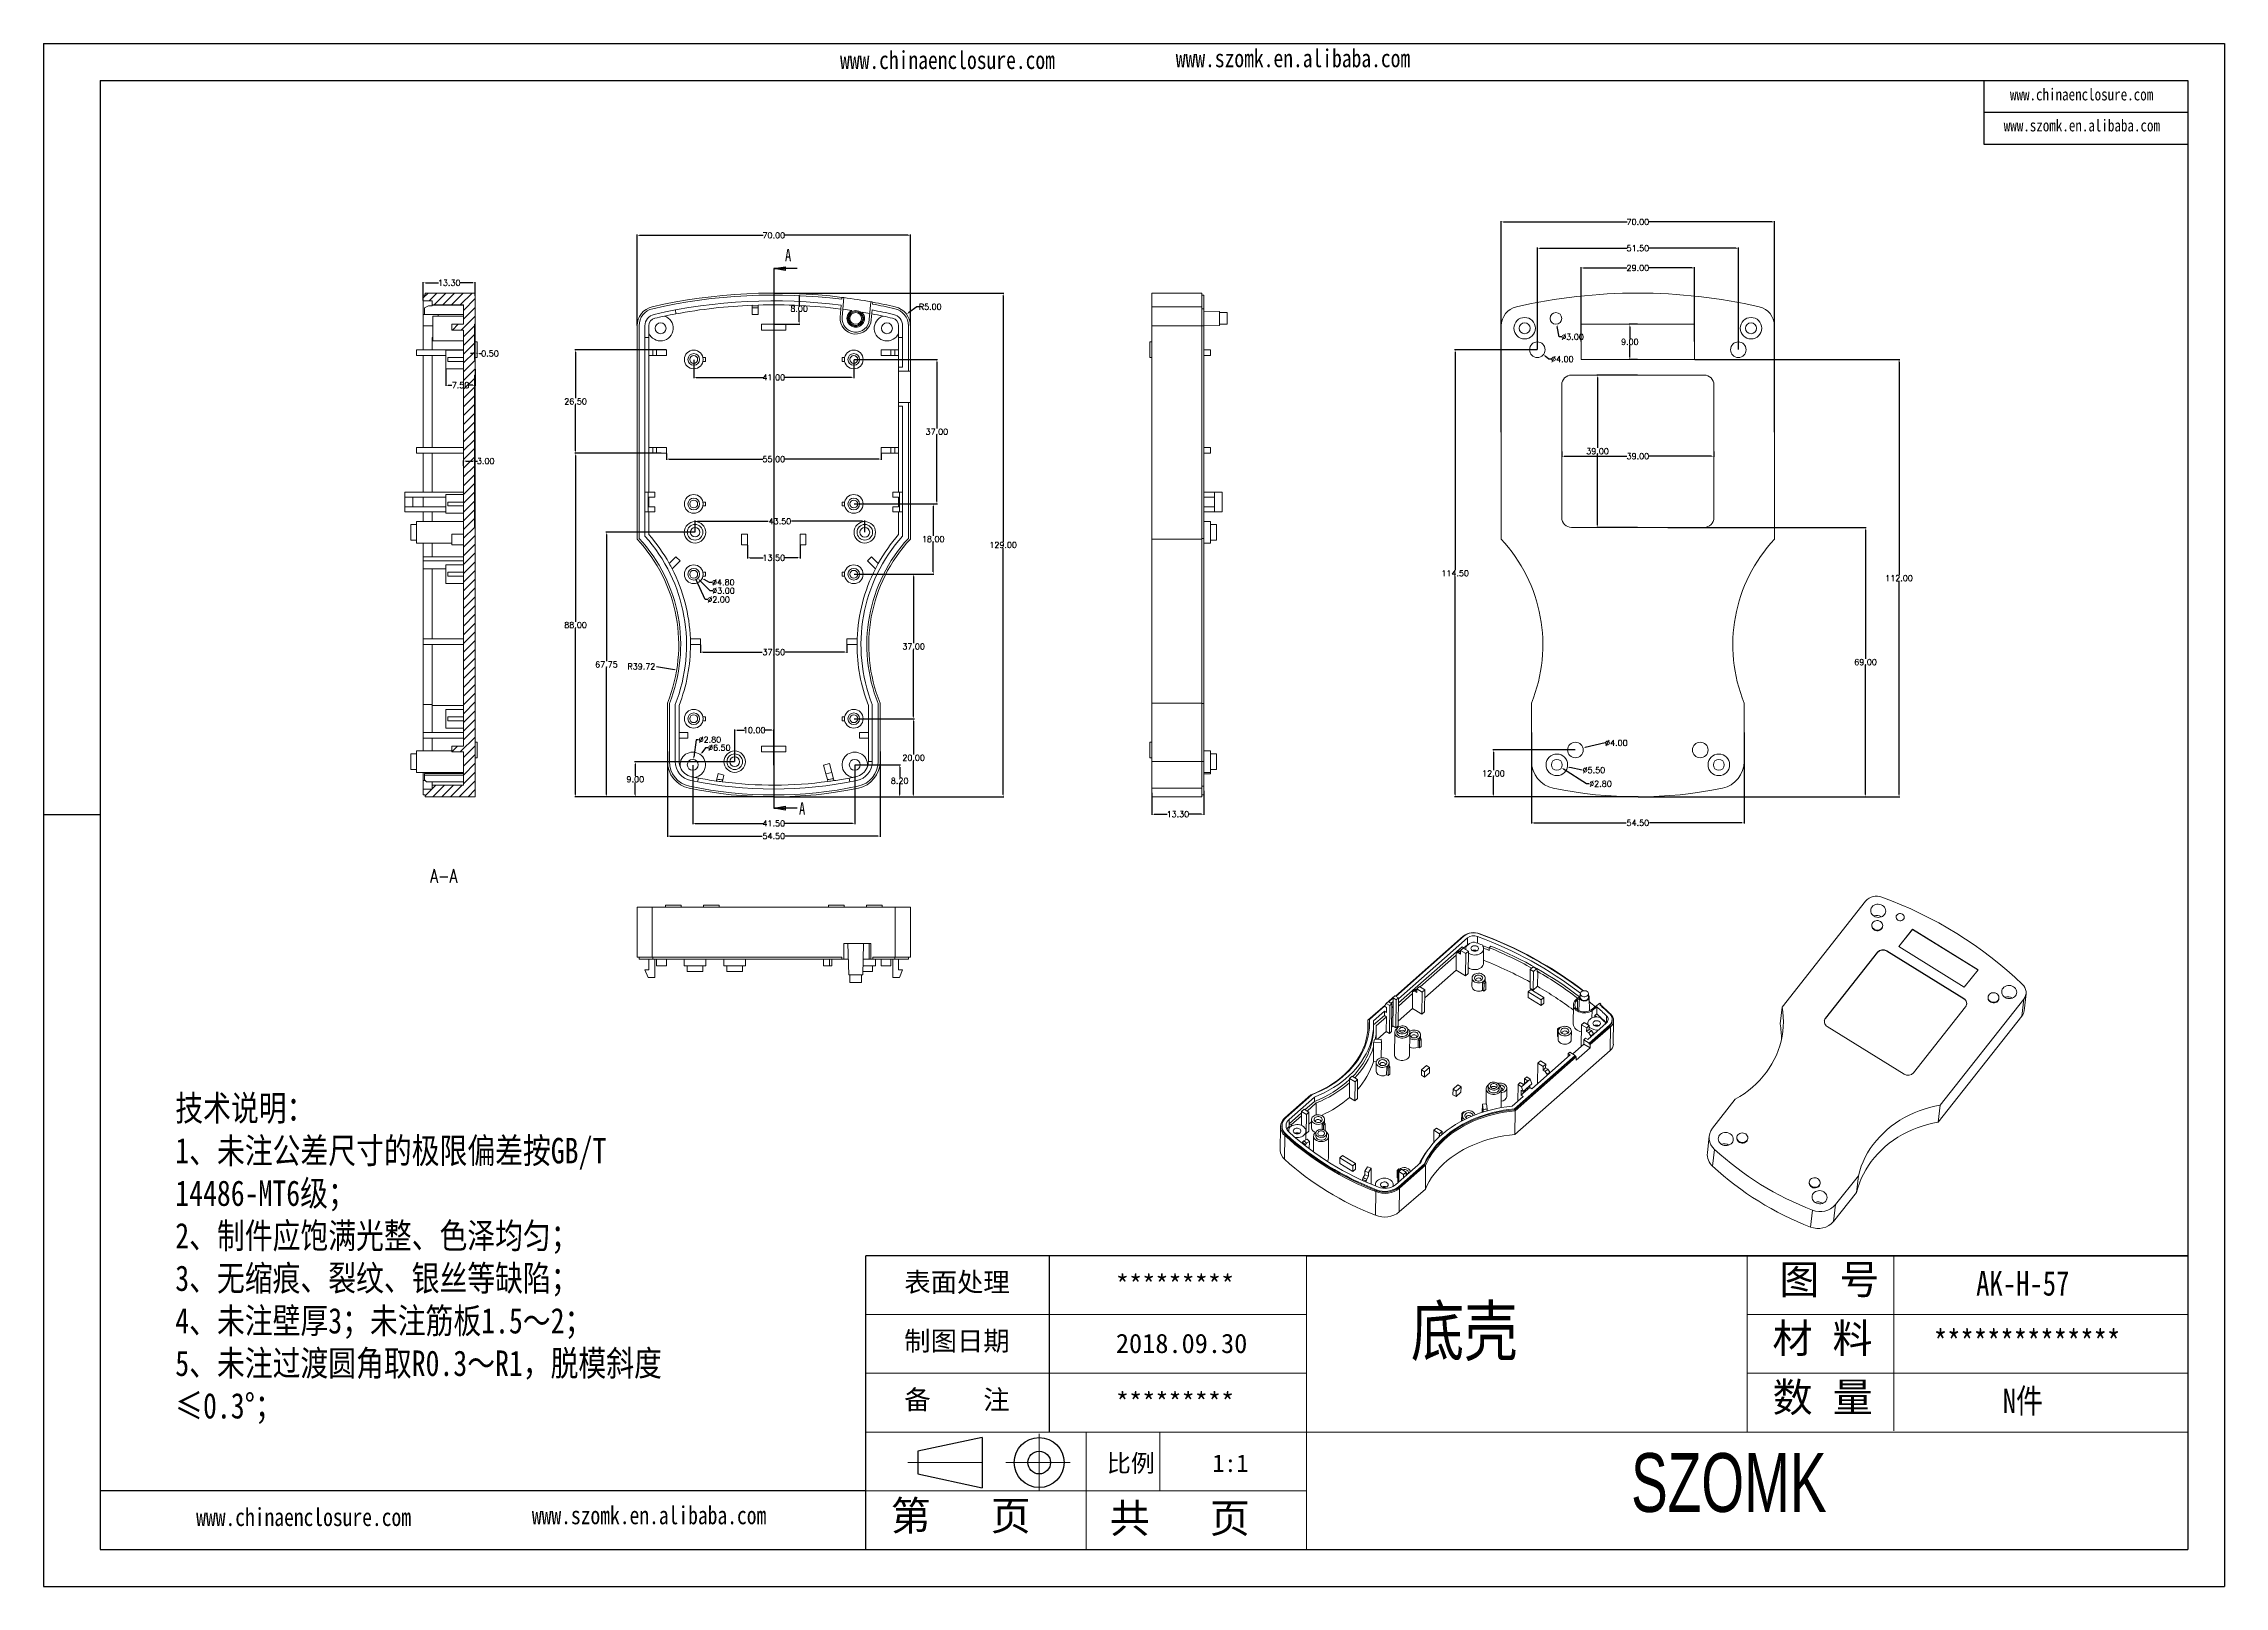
# Model space of a CAD drawing. Header units: inches. Extents: x 1218 to 3351, y 665 to 1060.
# Drawn here: x 1834 to 2392, y 665 to 1060 of the extents above; entities that cross this region are included whole.
import ezdxf

# ---------------------------------------------------------------- set-up
doc = ezdxf.new("R2010")
doc.units = ezdxf.units.IN
doc.linetypes.add('CENTER2', pattern=[28.575, 19.05, -3.175, 3.175, -3.175])
doc.layers.add('文字', color=81, linetype='Continuous')
for name, color, linetype, lineweight in [('粗实线', 7, 'Continuous', 30), ('细实线', 3, 'Continuous', 9), ('细点划线', 2, 'CENTER2', 9)]:
    doc.layers.add(name, color=color, linetype=linetype, lineweight=lineweight)
doc.styles.add('SLDTEXTSTYLE0', font='TXT', dxfattribs={"width": 0.75})
doc.styles.add('SLDTEXTSTYLE3', font='TXT', dxfattribs={"width": 0.75, "bigfont": 'bigfont'})
doc.styles.get("Standard").update_dxf_attribs({"font": 'txt', "bigfont": 'gbcbig.shx'})
doc.styles.add('宋体', font='', dxfattribs={"width": 0.8, "height": 3.5})
doc.styles.add('长仿宋', font='', dxfattribs={"width": 0.7, "height": 4})
doc.styles.get('宋体').set_extended_font_data('SimSun')
doc.styles.get('长仿宋').set_extended_font_data('SimSun')
doc.dimstyles.new('2', dxfattribs={"dimtxt": 1.5, "dimasz": 0.6, "dimexe": 0.18, "dimexo": 0.0625, "dimgap": 0.09, "dimtad": 0, "dimtih": 1, "dimtoh": 1, "dimzin": 0, "dimdsep": 46, "dimtxsty": 'Standard', "dimcen": 0, "dimadec": 0, "dimazin": 2, "dimtfac": 1, "dimtofl": 0, "dimtmove": 0, "dimatfit": 3, "dimfxl": 1, "dimtolj": 1, "dimtzin": 0, "dimarcsym": 0})

# ---------------------------------------------------------------- blocks, each defined once
blk = doc.blocks.new('_CLOSED')
at = {"color": 0, "linetype": 'ByBlock', "lineweight": -2}
for p, q in [((-1, 0.166667), (0, 0)), ((-1, 0.166667), (-1, -0.166667)), ((0, 0), (-1, -0.166667)), ((0, 0), (-1, 0))]:
    blk.add_line(p, q, dxfattribs=at)
blk = doc.blocks.new('*D226')
at = {"color": 0, "lineweight": -2}
for p, q in [((1985.61, 987.57), (1985.61, 1010.86)), ((1986.21, 1010.68), (2017.89, 1010.68)), ((2055.01, 1010.68), (2023.32, 1010.68)), ((2055.61, 987.57), (2055.61, 1010.86))]:
    blk.add_line(p, q, dxfattribs=at)
at = {"color": 0}
for points in [[(1986.21, 1010.78), (1986.21, 1010.58), (1985.61, 1010.68)], [(2055.01, 1010.78), (2055.01, 1010.58), (2055.61, 1010.68)]]:
    blk.add_solid(points, dxfattribs=at)
at = {"layer": 'Defpoints', "color": 0}
for p in [(2055.61, 1010.68), (1985.61, 987.51), (2055.61, 987.51)]:
    blk.add_point(p, dxfattribs=at)
at = {"color": 0, "insert": (2020.61, 1010.68), "char_height": 1.5, "attachment_point": 5}
blk.add_mtext('\\A1;70.00', dxfattribs=at)
blk = doc.blocks.new('*D227')
at = {"color": 0, "lineweight": -2}
for p, q in [((2020.67, 995.89), (2079.56, 995.89)), ((2079.38, 995.29), (2079.38, 932.23)), ((2079.38, 867.49), (2079.38, 930.55)), ((2020.67, 866.89), (2079.56, 866.89))]:
    blk.add_line(p, q, dxfattribs=at)
at = {"color": 0}
for points in [[(2079.28, 995.29), (2079.48, 995.29), (2079.38, 995.89)], [(2079.28, 867.49), (2079.48, 867.49), (2079.38, 866.89)]]:
    blk.add_solid(points, dxfattribs=at)
at = {"layer": 'Defpoints', "color": 0}
for p in [(2020.61, 995.89), (2020.61, 866.89), (2079.38, 866.89)]:
    blk.add_point(p, dxfattribs=at)
at = {"color": 0, "insert": (2079.38, 931.39), "char_height": 1.5, "attachment_point": 5}
blk.add_mtext('\\A1;129.00', dxfattribs=at)
blk = doc.blocks.new('*D228')
at = {"color": 0, "lineweight": -2}
for p, q in [((2000.11, 978.83), (2000.11, 974.12)), ((2041.11, 978.83), (2041.11, 974.12)), ((2000.71, 974.3), (2018.02, 974.3)), ((2040.51, 974.3), (2023.2, 974.3))]:
    blk.add_line(p, q, dxfattribs=at)
at = {"color": 0}
for points in [[(2000.71, 974.4), (2000.71, 974.2), (2000.11, 974.3)], [(2040.51, 974.4), (2040.51, 974.2), (2041.11, 974.3)]]:
    blk.add_solid(points, dxfattribs=at)
at = {"layer": 'Defpoints', "color": 0}
for p in [(2000.11, 978.89), (2041.11, 978.89), (2041.11, 974.3)]:
    blk.add_point(p, dxfattribs=at)
at = {"color": 0, "insert": (2020.61, 974.3), "char_height": 1.5, "attachment_point": 5}
blk.add_mtext('\\A1;41.00', dxfattribs=at)
blk = doc.blocks.new('*D229')
at = {"color": 0, "lineweight": -2}
for p, q in [((1993.11, 954.83), (1993.11, 953.2)), ((1993.71, 953.38), (2017.77, 953.38)), ((2047.51, 953.38), (2023.45, 953.38)), ((2048.11, 954.83), (2048.11, 953.2))]:
    blk.add_line(p, q, dxfattribs=at)
at = {"color": 0}
for points in [[(1993.71, 953.48), (1993.71, 953.28), (1993.11, 953.38)], [(2047.51, 953.48), (2047.51, 953.28), (2048.11, 953.38)]]:
    blk.add_solid(points, dxfattribs=at)
at = {"layer": 'Defpoints', "color": 0}
for p in [(1993.11, 954.89), (2048.11, 954.89), (2048.11, 953.38)]:
    blk.add_point(p, dxfattribs=at)
at = {"color": 0, "insert": (2020.61, 953.38), "char_height": 1.5, "attachment_point": 5}
blk.add_mtext('\\A1;55.00', dxfattribs=at)
blk = doc.blocks.new('*D230')
at = {"color": 0, "lineweight": -2}
for p, q in [((2000.44, 934.7), (2000.44, 937.64)), ((2001.04, 937.46), (2019.22, 937.46)), ((2043.34, 937.46), (2025.15, 937.46)), ((2043.94, 934.7), (2043.94, 937.64))]:
    blk.add_line(p, q, dxfattribs=at)
at = {"color": 0}
for points in [[(2001.04, 937.56), (2001.04, 937.36), (2000.44, 937.46)], [(2043.34, 937.56), (2043.34, 937.36), (2043.94, 937.46)]]:
    blk.add_solid(points, dxfattribs=at)
at = {"layer": 'Defpoints', "color": 0}
for p in [(2000.44, 934.64), (2043.94, 937.46), (2043.94, 934.64)]:
    blk.add_point(p, dxfattribs=at)
at = {"color": 0, "insert": (2022.19, 937.46), "char_height": 1.5, "attachment_point": 5}
blk.add_mtext('\\A1;43.50', dxfattribs=at)
blk = doc.blocks.new('*D231')
at = {"color": 0, "lineweight": -2}
for p, q in [((2013.86, 931.33), (2013.86, 927.93)), ((2014.46, 928.11), (2017.89, 928.11)), ((2026.76, 928.11), (2023.32, 928.11)), ((2027.36, 931.33), (2027.36, 927.93))]:
    blk.add_line(p, q, dxfattribs=at)
at = {"color": 0}
for points in [[(2014.46, 928.21), (2014.46, 928.01), (2013.86, 928.11)], [(2026.76, 928.21), (2026.76, 928.01), (2027.36, 928.11)]]:
    blk.add_solid(points, dxfattribs=at)
at = {"layer": 'Defpoints', "color": 0}
for p in [(2013.86, 931.39), (2027.36, 931.39), (2027.36, 928.11)]:
    blk.add_point(p, dxfattribs=at)
at = {"color": 0, "insert": (2020.61, 928.11), "char_height": 1.5, "attachment_point": 5}
blk.add_mtext('\\A1;13.50', dxfattribs=at)
blk = doc.blocks.new('*D233')
at = {"color": 0, "lineweight": -2}
for p, q in [((2001.86, 905.83), (2001.86, 903.78)), ((2039.36, 905.83), (2039.36, 903.78)), ((2002.46, 903.96), (2017.64, 903.96)), ((2038.76, 903.96), (2023.57, 903.96))]:
    blk.add_line(p, q, dxfattribs=at)
at = {"color": 0}
for points in [[(2002.46, 904.06), (2002.46, 903.86), (2001.86, 903.96)], [(2038.76, 904.06), (2038.76, 903.86), (2039.36, 903.96)]]:
    blk.add_solid(points, dxfattribs=at)
at = {"layer": 'Defpoints', "color": 0}
for p in [(2001.86, 905.89), (2039.36, 905.89), (2039.36, 903.96)]:
    blk.add_point(p, dxfattribs=at)
at = {"color": 0, "insert": (2020.61, 903.96), "char_height": 1.5, "attachment_point": 5}
blk.add_mtext('\\A1;37.50', dxfattribs=at)
blk = doc.blocks.new('*D234')
at = {"color": 0, "lineweight": -2}
for p, q in [((2010.61, 875.95), (2010.61, 884.15)), ((2011.21, 883.97), (2013.14, 883.97)), ((2020.01, 883.97), (2018.07, 883.97)), ((2020.61, 874.98), (2020.61, 884.15))]:
    blk.add_line(p, q, dxfattribs=at)
at = {"color": 0}
for points in [[(2011.21, 884.07), (2011.21, 883.87), (2010.61, 883.97)], [(2020.01, 884.07), (2020.01, 883.87), (2020.61, 883.97)]]:
    blk.add_solid(points, dxfattribs=at)
at = {"layer": 'Defpoints', "color": 0}
for p in [(2020.61, 883.97), (2010.61, 875.89), (2020.61, 874.92)]:
    blk.add_point(p, dxfattribs=at)
at = {"color": 0, "insert": (2015.61, 883.97), "char_height": 1.5, "attachment_point": 5}
blk.add_mtext('\\A1;10.00', dxfattribs=at)
blk = doc.blocks.new('*D235')
at = {"color": 0, "lineweight": -2}
for p, q in [((1999.86, 875.03), (1999.86, 859.92)), ((2041.36, 875.03), (2041.36, 859.92)), ((2000.46, 860.1), (2017.89, 860.1)), ((2040.76, 860.1), (2023.32, 860.1))]:
    blk.add_line(p, q, dxfattribs=at)
at = {"color": 0}
for points in [[(2000.46, 860.2), (2000.46, 860), (1999.86, 860.1)], [(2040.76, 860.2), (2040.76, 860), (2041.36, 860.1)]]:
    blk.add_solid(points, dxfattribs=at)
at = {"layer": 'Defpoints', "color": 0}
for p in [(1999.86, 875.09), (2041.36, 875.09), (2041.36, 860.1)]:
    blk.add_point(p, dxfattribs=at)
at = {"color": 0, "insert": (2020.61, 860.1), "char_height": 1.5, "attachment_point": 5}
blk.add_mtext('\\A1;41.50', dxfattribs=at)
blk = doc.blocks.new('*D236')
at = {"color": 0, "lineweight": -2}
for p, q in [((1993.36, 878.47), (1993.36, 856.67)), ((2047.86, 878.47), (2047.86, 856.67)), ((1993.96, 856.85), (2017.64, 856.85)), ((2047.26, 856.85), (2023.57, 856.85))]:
    blk.add_line(p, q, dxfattribs=at)
at = {"color": 0}
for points in [[(1993.96, 856.95), (1993.96, 856.75), (1993.36, 856.85)], [(2047.26, 856.95), (2047.26, 856.75), (2047.86, 856.85)]]:
    blk.add_solid(points, dxfattribs=at)
at = {"layer": 'Defpoints', "color": 0}
for p in [(1993.36, 878.54), (2047.86, 878.54), (1993.36, 856.85)]:
    blk.add_point(p, dxfattribs=at)
at = {"color": 0, "insert": (2020.61, 856.85), "char_height": 1.5, "attachment_point": 5}
blk.add_mtext('\\A1;54.50', dxfattribs=at)
blk = doc.blocks.new('*D237')
at = {"color": 0, "lineweight": -2}
for p, q in [((2003.11, 879.48), (2002.15, 878.18)), ((2003.71, 879.48), (2003.11, 879.48))]:
    blk.add_line(p, q, dxfattribs=at)
at = {"color": 0}
blk.add_solid([(2002.07, 878.24), (2002.23, 878.13), (2001.79, 877.7)], dxfattribs=at)
at = {"layer": 'Defpoints', "color": 0}
for p in [(2001.79, 877.7), (1997.92, 872.48)]:
    blk.add_point(p, dxfattribs=at)
at = {"color": 0, "insert": (2006.67, 879.48), "char_height": 1.5, "attachment_point": 5}
blk.add_mtext('\\A1;∅6.50', dxfattribs=at)
blk = doc.blocks.new('*D238')
at = {"color": 0, "lineweight": -2}
for p, q in [((2000.69, 881.53), (2000.11, 877.07)), ((2001.29, 881.53), (2000.69, 881.53))]:
    blk.add_line(p, q, dxfattribs=at)
at = {"color": 0}
blk.add_solid([(2000.01, 877.09), (2000.21, 877.06), (2000.04, 876.48)], dxfattribs=at)
at = {"layer": 'Defpoints', "color": 0}
for p in [(1999.68, 873.7), (2000.04, 876.48)]:
    blk.add_point(p, dxfattribs=at)
at = {"color": 0, "insert": (2004.25, 881.53), "char_height": 1.5, "attachment_point": 5}
blk.add_mtext('\\A1;∅2.80', dxfattribs=at)
blk = doc.blocks.new('*D239')
at = {"color": 0, "lineweight": -2}
for p, q in [((2004.12, 921.82), (2002.77, 922.51)), ((2004.72, 921.82), (2004.12, 921.82))]:
    blk.add_line(p, q, dxfattribs=at)
at = {"color": 0}
blk.add_solid([(2002.82, 922.6), (2002.73, 922.42), (2002.24, 922.79)], dxfattribs=at)
at = {"layer": 'Defpoints', "color": 0}
for p in [(1997.98, 924.99), (2002.24, 922.79)]:
    blk.add_point(p, dxfattribs=at)
at = {"color": 0, "insert": (2007.69, 921.82), "char_height": 1.5, "attachment_point": 5}
blk.add_mtext('\\A1;∅4.80', dxfattribs=at)
blk = doc.blocks.new('*D240')
at = {"color": 0, "lineweight": -2}
for p, q in [((2004.28, 919.68), (2001.59, 922.4)), ((2004.88, 919.68), (2004.28, 919.68))]:
    blk.add_line(p, q, dxfattribs=at)
at = {"color": 0}
blk.add_solid([(2001.66, 922.47), (2001.51, 922.33), (2001.16, 922.83)], dxfattribs=at)
at = {"layer": 'Defpoints', "color": 0}
for p in [(1999.05, 924.96), (2001.16, 922.83)]:
    blk.add_point(p, dxfattribs=at)
at = {"color": 0, "insert": (2007.72, 919.68), "char_height": 1.5, "attachment_point": 5}
blk.add_mtext('\\A1;∅3.00', dxfattribs=at)
blk = doc.blocks.new('*D241')
at = {"color": 0, "lineweight": -2}
for p, q in [((2003.02, 917.41), (2000.76, 922.43)), ((2003.62, 917.41), (2003.02, 917.41))]:
    blk.add_line(p, q, dxfattribs=at)
at = {"color": 0}
blk.add_solid([(2000.86, 922.47), (2000.67, 922.39), (2000.52, 922.98)], dxfattribs=at)
at = {"layer": 'Defpoints', "color": 0}
for p in [(1999.7, 924.8), (2000.52, 922.98)]:
    blk.add_point(p, dxfattribs=at)
at = {"color": 0, "insert": (2006.46, 917.41), "char_height": 1.5, "attachment_point": 5}
blk.add_mtext('\\A1;∅2.00', dxfattribs=at)
blk = doc.blocks.new('*D242')
at = {"color": 0, "lineweight": -2}
blk.add_line((1990.53, 900.28), (1995.16, 899.53), dxfattribs=at)
at = {"color": 0}
blk.add_solid([(1995.18, 899.63), (1995.14, 899.43), (1995.75, 899.43)], dxfattribs=at)
at = {"layer": 'Defpoints', "color": 0}
for p in [(1956.55, 905.81), (1995.75, 899.43)]:
    blk.add_point(p, dxfattribs=at)
at = {"color": 0, "insert": (1986.69, 900.28), "char_height": 1.5, "attachment_point": 5}
blk.add_mtext('\\A1;R39.72', dxfattribs=at)
blk = doc.blocks.new('*D243')
at = {"color": 0, "lineweight": -2}
for p, q in [((2057.26, 992.39), (2055.12, 990.82)), ((2057.86, 992.39), (2057.26, 992.39))]:
    blk.add_line(p, q, dxfattribs=at)
at = {"color": 0}
blk.add_solid([(2055.06, 990.9), (2055.18, 990.74), (2054.64, 990.47)], dxfattribs=at)
at = {"layer": 'Defpoints', "color": 0}
for p in [(2054.64, 990.47), (2050.61, 987.51)]:
    blk.add_point(p, dxfattribs=at)
at = {"color": 0, "insert": (2060.7, 992.39), "char_height": 1.5, "attachment_point": 5}
blk.add_mtext('\\A1;R5.00', dxfattribs=at)
blk = doc.blocks.new('*D244')
at = {"color": 0, "lineweight": -2}
for p, q in [((2041.42, 875.09), (2053.05, 875.09)), ((2052.87, 874.49), (2052.87, 871.83)), ((2020.67, 866.89), (2053.05, 866.89)), ((2052.87, 867.49), (2052.87, 870.15))]:
    blk.add_line(p, q, dxfattribs=at)
at = {"color": 0}
for points in [[(2052.77, 874.49), (2052.97, 874.49), (2052.87, 875.09)], [(2052.77, 867.49), (2052.97, 867.49), (2052.87, 866.89)]]:
    blk.add_solid(points, dxfattribs=at)
at = {"layer": 'Defpoints', "color": 0}
for p in [(2041.36, 875.09), (2052.87, 875.09), (2020.61, 866.89)]:
    blk.add_point(p, dxfattribs=at)
at = {"color": 0, "insert": (2052.87, 870.99), "char_height": 1.5, "attachment_point": 5}
blk.add_mtext('\\A1;8.20', dxfattribs=at)
blk = doc.blocks.new('*D245')
at = {"color": 0, "lineweight": -2}
for p, q in [((2041.17, 886.89), (2056.63, 886.89)), ((2056.45, 886.29), (2056.45, 877.73)), ((2056.45, 867.49), (2056.45, 876.05)), ((2020.67, 866.89), (2056.63, 866.89))]:
    blk.add_line(p, q, dxfattribs=at)
at = {"color": 0}
for points in [[(2056.35, 886.29), (2056.55, 886.29), (2056.45, 886.89)], [(2056.35, 867.49), (2056.55, 867.49), (2056.45, 866.89)]]:
    blk.add_solid(points, dxfattribs=at)
at = {"layer": 'Defpoints', "color": 0}
for p in [(2041.11, 886.89), (2056.45, 886.89), (2020.61, 866.89)]:
    blk.add_point(p, dxfattribs=at)
at = {"color": 0, "insert": (2056.45, 876.89), "char_height": 1.5, "attachment_point": 5}
blk.add_mtext('\\A1;20.00', dxfattribs=at)
blk = doc.blocks.new('*D246')
at = {"color": 0, "lineweight": -2}
for p, q in [((2041.17, 923.89), (2056.63, 923.89)), ((2056.45, 923.29), (2056.45, 906.23)), ((2056.45, 887.49), (2056.45, 904.55)), ((2041.17, 886.89), (2056.63, 886.89))]:
    blk.add_line(p, q, dxfattribs=at)
at = {"color": 0}
for points in [[(2056.35, 923.29), (2056.55, 923.29), (2056.45, 923.89)], [(2056.35, 887.49), (2056.55, 887.49), (2056.45, 886.89)]]:
    blk.add_solid(points, dxfattribs=at)
at = {"layer": 'Defpoints', "color": 0}
for p in [(2041.11, 923.89), (2056.45, 923.89), (2041.11, 886.89)]:
    blk.add_point(p, dxfattribs=at)
at = {"color": 0, "insert": (2056.45, 905.39), "char_height": 1.5, "attachment_point": 5}
blk.add_mtext('\\A1;37.00', dxfattribs=at)
blk = doc.blocks.new('*D247')
at = {"color": 0, "lineweight": -2}
for p, q in [((2041.17, 941.89), (2061.65, 941.89)), ((2061.47, 941.29), (2061.47, 933.73)), ((2061.47, 924.49), (2061.47, 932.05)), ((2041.17, 923.89), (2061.65, 923.89))]:
    blk.add_line(p, q, dxfattribs=at)
at = {"color": 0}
for points in [[(2061.37, 941.29), (2061.57, 941.29), (2061.47, 941.89)], [(2061.37, 924.49), (2061.57, 924.49), (2061.47, 923.89)]]:
    blk.add_solid(points, dxfattribs=at)
at = {"layer": 'Defpoints', "color": 0}
for p in [(2041.11, 941.89), (2061.47, 941.89), (2041.11, 923.89)]:
    blk.add_point(p, dxfattribs=at)
at = {"color": 0, "insert": (2061.47, 932.89), "char_height": 1.5, "attachment_point": 5}
blk.add_mtext('\\A1;18.00', dxfattribs=at)
blk = doc.blocks.new('*D248')
at = {"color": 0, "lineweight": -2}
for p, q in [((2041.17, 978.89), (2062.58, 978.89)), ((2062.4, 978.29), (2062.4, 961.23)), ((2062.4, 942.49), (2062.4, 959.55)), ((2041.17, 941.89), (2062.58, 941.89))]:
    blk.add_line(p, q, dxfattribs=at)
at = {"color": 0}
for points in [[(2062.3, 978.29), (2062.5, 978.29), (2062.4, 978.89)], [(2062.3, 942.49), (2062.5, 942.49), (2062.4, 941.89)]]:
    blk.add_solid(points, dxfattribs=at)
at = {"layer": 'Defpoints', "color": 0}
for p in [(2041.11, 978.89), (2062.4, 978.89), (2041.11, 941.89)]:
    blk.add_point(p, dxfattribs=at)
at = {"color": 0, "insert": (2062.4, 960.39), "char_height": 1.5, "attachment_point": 5}
blk.add_mtext('\\A1;37.00', dxfattribs=at)
blk = doc.blocks.new('*D249')
at = {"color": 0, "lineweight": -2}
for p, q in [((2010.55, 875.89), (1984.96, 875.89)), ((1985.14, 875.29), (1985.14, 872.23)), ((2020.61, 866.89), (1984.96, 866.89)), ((1985.14, 867.49), (1985.14, 870.55))]:
    blk.add_line(p, q, dxfattribs=at)
at = {"color": 0}
for points in [[(1985.04, 875.29), (1985.24, 875.29), (1985.14, 875.89)], [(1985.04, 867.49), (1985.24, 867.49), (1985.14, 866.89)]]:
    blk.add_solid(points, dxfattribs=at)
at = {"layer": 'Defpoints', "color": 0}
for p in [(1985.14, 875.89), (2010.61, 875.89), (2020.67, 866.89)]:
    blk.add_point(p, dxfattribs=at)
at = {"color": 0, "insert": (1985.14, 871.39), "char_height": 1.5, "attachment_point": 5}
blk.add_mtext('\\A1;9.00', dxfattribs=at)
blk = doc.blocks.new('*D250')
at = {"color": 0, "lineweight": -2}
for p, q in [((2000.38, 934.64), (1977.56, 934.64)), ((1977.74, 934.04), (1977.74, 901.61)), ((1977.74, 867.49), (1977.74, 899.93)), ((2020.61, 866.89), (1977.56, 866.89))]:
    blk.add_line(p, q, dxfattribs=at)
at = {"color": 0}
for points in [[(1977.64, 934.04), (1977.84, 934.04), (1977.74, 934.64)], [(1977.64, 867.49), (1977.84, 867.49), (1977.74, 866.89)]]:
    blk.add_solid(points, dxfattribs=at)
at = {"layer": 'Defpoints', "color": 0}
for p in [(1977.74, 934.64), (2000.44, 934.64), (2020.67, 866.89)]:
    blk.add_point(p, dxfattribs=at)
at = {"color": 0, "insert": (1977.74, 900.77), "char_height": 1.5, "attachment_point": 5}
blk.add_mtext('\\A1;67.75', dxfattribs=at)
blk = doc.blocks.new('*D251')
at = {"color": 0, "lineweight": -2}
for p, q in [((1990.55, 954.89), (1969.66, 954.89)), ((1969.84, 954.29), (1969.84, 911.73)), ((1969.84, 867.49), (1969.84, 910.05)), ((2020.55, 866.89), (1969.66, 866.89))]:
    blk.add_line(p, q, dxfattribs=at)
at = {"color": 0}
for points in [[(1969.74, 954.29), (1969.94, 954.29), (1969.84, 954.89)], [(1969.74, 867.49), (1969.94, 867.49), (1969.84, 866.89)]]:
    blk.add_solid(points, dxfattribs=at)
at = {"layer": 'Defpoints', "color": 0}
for p in [(1969.84, 954.89), (1990.61, 954.89), (2020.61, 866.89)]:
    blk.add_point(p, dxfattribs=at)
at = {"color": 0, "insert": (1969.84, 910.89), "char_height": 1.5, "attachment_point": 5}
blk.add_mtext('\\A1;88.00', dxfattribs=at)
blk = doc.blocks.new('*D252')
at = {"color": 0, "lineweight": -2}
for p, q in [((1993.05, 981.39), (1969.66, 981.39)), ((1969.84, 980.79), (1969.84, 968.98)), ((1969.84, 955.49), (1969.84, 967.3)), ((1991.8, 954.89), (1969.66, 954.89))]:
    blk.add_line(p, q, dxfattribs=at)
at = {"color": 0}
for points in [[(1969.74, 980.79), (1969.94, 980.79), (1969.84, 981.39)], [(1969.74, 955.49), (1969.94, 955.49), (1969.84, 954.89)]]:
    blk.add_solid(points, dxfattribs=at)
at = {"layer": 'Defpoints', "color": 0}
for p in [(1969.84, 981.39), (1993.11, 981.39), (1991.86, 954.89)]:
    blk.add_point(p, dxfattribs=at)
at = {"color": 0, "insert": (1969.84, 968.14), "char_height": 1.5, "attachment_point": 5}
blk.add_mtext('\\A1;26.50', dxfattribs=at)
blk = doc.blocks.new('*D253')
at = {"color": 0, "lineweight": -2}
for p, q in [((2020.73, 995.89), (2027.3, 995.89)), ((2027.12, 995.29), (2027.12, 992.73)), ((2027.12, 988.49), (2027.12, 991.05)), ((2020.67, 987.89), (2027.3, 987.89))]:
    blk.add_line(p, q, dxfattribs=at)
at = {"color": 0}
for points in [[(2027.02, 995.29), (2027.22, 995.29), (2027.12, 995.89)], [(2027.02, 988.49), (2027.22, 988.49), (2027.12, 987.89)]]:
    blk.add_solid(points, dxfattribs=at)
at = {"layer": 'Defpoints', "color": 0}
for p in [(2020.67, 995.89), (2027.12, 995.89), (2020.61, 987.89)]:
    blk.add_point(p, dxfattribs=at)
at = {"color": 0, "insert": (2027.12, 991.89), "char_height": 1.5, "attachment_point": 5}
blk.add_mtext('\\A1;8.00', dxfattribs=at)
blk = doc.blocks.new('*D254')
at = {"color": 0, "lineweight": -2}
for p, q in [((2206.99, 960.26), (2206.99, 1014.29)), ((2207.59, 1014.11), (2239.27, 1014.11)), ((2276.39, 1014.11), (2244.7, 1014.11)), ((2276.99, 960.26), (2276.99, 1014.29))]:
    blk.add_line(p, q, dxfattribs=at)
at = {"color": 0}
for points in [[(2207.59, 1014.21), (2207.59, 1014.01), (2206.99, 1014.11)], [(2276.39, 1014.21), (2276.39, 1014.01), (2276.99, 1014.11)]]:
    blk.add_solid(points, dxfattribs=at)
at = {"layer": 'Defpoints', "color": 0}
for p in [(2276.99, 1014.11), (2206.99, 960.2), (2276.99, 960.2)]:
    blk.add_point(p, dxfattribs=at)
at = {"color": 0, "insert": (2241.99, 1014.11), "char_height": 1.5, "attachment_point": 5}
blk.add_mtext('\\A1;70.00', dxfattribs=at)
blk = doc.blocks.new('*D255')
at = {"color": 0, "lineweight": -2}
for p, q in [((2227.49, 983.45), (2227.49, 1002.5)), ((2228.09, 1002.32), (2239.15, 1002.32)), ((2255.89, 1002.32), (2244.83, 1002.32)), ((2256.49, 983.45), (2256.49, 1002.5))]:
    blk.add_line(p, q, dxfattribs=at)
at = {"color": 0}
for points in [[(2228.09, 1002.42), (2228.09, 1002.22), (2227.49, 1002.32)], [(2255.89, 1002.42), (2255.89, 1002.22), (2256.49, 1002.32)]]:
    blk.add_solid(points, dxfattribs=at)
at = {"layer": 'Defpoints', "color": 0}
for p in [(2256.49, 1002.32), (2227.49, 983.39), (2256.49, 983.39)]:
    blk.add_point(p, dxfattribs=at)
at = {"color": 0, "insert": (2241.99, 1002.32), "char_height": 1.5, "attachment_point": 5}
blk.add_mtext('\\A1;29.00', dxfattribs=at)
blk = doc.blocks.new('*D256')
at = {"color": 0, "lineweight": -2}
for p, q in [((2216.24, 981.45), (2216.24, 1007.55)), ((2216.84, 1007.37), (2239.27, 1007.37)), ((2267.14, 1007.37), (2244.7, 1007.37)), ((2267.74, 981.45), (2267.74, 1007.55))]:
    blk.add_line(p, q, dxfattribs=at)
at = {"color": 0}
for points in [[(2216.84, 1007.47), (2216.84, 1007.27), (2216.24, 1007.37)], [(2267.14, 1007.47), (2267.14, 1007.27), (2267.74, 1007.37)]]:
    blk.add_solid(points, dxfattribs=at)
at = {"layer": 'Defpoints', "color": 0}
for p in [(2267.74, 1007.37), (2216.24, 981.39), (2267.74, 981.39)]:
    blk.add_point(p, dxfattribs=at)
at = {"color": 0, "insert": (2241.99, 1007.37), "char_height": 1.5, "attachment_point": 5}
blk.add_mtext('\\A1;51.50', dxfattribs=at)
blk = doc.blocks.new('*D257')
at = {"color": 0, "lineweight": -2}
for p, q in [((2214.74, 883.37), (2214.74, 860.05)), ((2269.24, 883.37), (2269.24, 860.05)), ((2215.34, 860.23), (2239.02, 860.23)), ((2268.64, 860.23), (2244.95, 860.23))]:
    blk.add_line(p, q, dxfattribs=at)
at = {"color": 0}
for points in [[(2215.34, 860.33), (2215.34, 860.13), (2214.74, 860.23)], [(2268.64, 860.33), (2268.64, 860.13), (2269.24, 860.23)]]:
    blk.add_solid(points, dxfattribs=at)
at = {"layer": 'Defpoints', "color": 0}
for p in [(2214.74, 883.43), (2269.24, 883.43), (2269.24, 860.23)]:
    blk.add_point(p, dxfattribs=at)
at = {"color": 0, "insert": (2241.99, 860.23), "char_height": 1.5, "attachment_point": 5}
blk.add_mtext('\\A1;54.50', dxfattribs=at)
blk = doc.blocks.new('*D258')
at = {"color": 0, "lineweight": -2}
for p, q in [((2249.71, 935.89), (2300.5, 935.89)), ((2300.32, 935.29), (2300.32, 902.23)), ((2300.32, 867.49), (2300.32, 900.55)), ((2242.05, 866.89), (2300.5, 866.89))]:
    blk.add_line(p, q, dxfattribs=at)
at = {"color": 0}
for points in [[(2300.22, 935.29), (2300.42, 935.29), (2300.32, 935.89)], [(2300.22, 867.49), (2300.42, 867.49), (2300.32, 866.89)]]:
    blk.add_solid(points, dxfattribs=at)
at = {"layer": 'Defpoints', "color": 0}
for p in [(2249.65, 935.89), (2300.32, 935.89), (2241.99, 866.89)]:
    blk.add_point(p, dxfattribs=at)
at = {"color": 0, "insert": (2300.32, 901.39), "char_height": 1.5, "attachment_point": 5}
blk.add_mtext('\\A1;69.00', dxfattribs=at)
blk = doc.blocks.new('*D259')
at = {"color": 0, "lineweight": -2}
for p, q in [((2222.49, 955.33), (2222.49, 953.94)), ((2223.09, 954.12), (2239.15, 954.12)), ((2260.89, 954.12), (2244.83, 954.12)), ((2261.49, 955.33), (2261.49, 953.94))]:
    blk.add_line(p, q, dxfattribs=at)
at = {"color": 0}
for points in [[(2223.09, 954.22), (2223.09, 954.02), (2222.49, 954.12)], [(2260.89, 954.22), (2260.89, 954.02), (2261.49, 954.12)]]:
    blk.add_solid(points, dxfattribs=at)
at = {"layer": 'Defpoints', "color": 0}
for p in [(2222.49, 955.39), (2261.49, 955.39), (2222.49, 954.12)]:
    blk.add_point(p, dxfattribs=at)
at = {"color": 0, "insert": (2241.99, 954.12), "char_height": 1.5, "attachment_point": 5}
blk.add_mtext('\\A1;39.00', dxfattribs=at)
blk = doc.blocks.new('*D260')
at = {"color": 0, "lineweight": -2}
for p, q in [((2241.92, 974.89), (2231.48, 974.89)), ((2231.66, 974.29), (2231.66, 956.23)), ((2231.66, 936.49), (2231.66, 954.55)), ((2241.92, 935.89), (2231.48, 935.89))]:
    blk.add_line(p, q, dxfattribs=at)
at = {"color": 0}
for points in [[(2231.56, 974.29), (2231.76, 974.29), (2231.66, 974.89)], [(2231.56, 936.49), (2231.76, 936.49), (2231.66, 935.89)]]:
    blk.add_solid(points, dxfattribs=at)
at = {"layer": 'Defpoints', "color": 0}
for p in [(2231.66, 974.89), (2241.99, 974.89), (2241.99, 935.89)]:
    blk.add_point(p, dxfattribs=at)
at = {"color": 0, "insert": (2231.66, 955.39), "char_height": 1.5, "attachment_point": 5}
blk.add_mtext('\\A1;39.00', dxfattribs=at)
blk = doc.blocks.new('*D261')
at = {"color": 0, "lineweight": -2}
for p, q in [((2241.92, 987.89), (2239.76, 987.89)), ((2239.94, 987.29), (2239.94, 984.23)), ((2241.92, 978.89), (2239.76, 978.89)), ((2239.94, 979.49), (2239.94, 982.55))]:
    blk.add_line(p, q, dxfattribs=at)
at = {"color": 0}
for points in [[(2239.84, 987.29), (2240.04, 987.29), (2239.94, 987.89)], [(2239.84, 979.49), (2240.04, 979.49), (2239.94, 978.89)]]:
    blk.add_solid(points, dxfattribs=at)
at = {"layer": 'Defpoints', "color": 0}
for p in [(2241.99, 987.89), (2239.94, 978.89), (2241.99, 978.89)]:
    blk.add_point(p, dxfattribs=at)
at = {"color": 0, "insert": (2239.94, 983.39), "char_height": 1.5, "attachment_point": 5}
blk.add_mtext('\\A1;9.00', dxfattribs=at)
blk = doc.blocks.new('*D262')
at = {"color": 0, "lineweight": -2}
for p, q in [((2256.55, 978.89), (2309.08, 978.89)), ((2308.9, 978.29), (2308.9, 923.73)), ((2308.9, 867.49), (2308.9, 922.05)), ((2242.11, 866.89), (2309.08, 866.89))]:
    blk.add_line(p, q, dxfattribs=at)
at = {"color": 0}
for points in [[(2308.8, 978.29), (2309, 978.29), (2308.9, 978.89)], [(2308.8, 867.49), (2309, 867.49), (2308.9, 866.89)]]:
    blk.add_solid(points, dxfattribs=at)
at = {"layer": 'Defpoints', "color": 0}
for p in [(2256.49, 978.89), (2308.9, 978.89), (2242.05, 866.89)]:
    blk.add_point(p, dxfattribs=at)
at = {"color": 0, "insert": (2308.9, 922.89), "char_height": 1.5, "attachment_point": 5}
blk.add_mtext('\\A1;112.00', dxfattribs=at)
blk = doc.blocks.new('*D263')
at = {"color": 0, "lineweight": -2}
for p, q in [((2225.92, 878.89), (2204.81, 878.89)), ((2204.99, 878.29), (2204.99, 873.73)), ((2204.99, 867.49), (2204.99, 872.05)), ((2241.92, 866.89), (2204.81, 866.89))]:
    blk.add_line(p, q, dxfattribs=at)
at = {"color": 0}
for points in [[(2204.89, 878.29), (2205.09, 878.29), (2204.99, 878.89)], [(2204.89, 867.49), (2205.09, 867.49), (2204.99, 866.89)]]:
    blk.add_solid(points, dxfattribs=at)
at = {"layer": 'Defpoints', "color": 0}
for p in [(2204.99, 878.89), (2225.99, 878.89), (2241.99, 866.89)]:
    blk.add_point(p, dxfattribs=at)
at = {"color": 0, "insert": (2204.99, 872.89), "char_height": 1.5, "attachment_point": 5}
blk.add_mtext('\\A1;12.00', dxfattribs=at)
blk = doc.blocks.new('*D264')
at = {"color": 0, "lineweight": -2}
for p, q in [((2216.17, 981.39), (2195.01, 981.39)), ((2195.19, 980.79), (2195.19, 924.98)), ((2195.19, 867.49), (2195.19, 923.3)), ((2242.05, 866.89), (2195.01, 866.89))]:
    blk.add_line(p, q, dxfattribs=at)
at = {"color": 0}
for points in [[(2195.09, 980.79), (2195.29, 980.79), (2195.19, 981.39)], [(2195.09, 867.49), (2195.29, 867.49), (2195.19, 866.89)]]:
    blk.add_solid(points, dxfattribs=at)
at = {"layer": 'Defpoints', "color": 0}
for p in [(2195.19, 981.39), (2216.24, 981.39), (2242.11, 866.89)]:
    blk.add_point(p, dxfattribs=at)
at = {"color": 0, "insert": (2195.19, 924.14), "char_height": 1.5, "attachment_point": 5}
blk.add_mtext('\\A1;114.50', dxfattribs=at)
blk = doc.blocks.new('*D265')
at = {"color": 0, "lineweight": -2}
for p, q in [((2221.81, 984.68), (2221.35, 987.32)), ((2222.41, 984.68), (2221.81, 984.68))]:
    blk.add_line(p, q, dxfattribs=at)
at = {"color": 0}
blk.add_solid([(2221.45, 987.34), (2221.25, 987.31), (2221.24, 987.91)], dxfattribs=at)
at = {"layer": 'Defpoints', "color": 0}
for p in [(2220.73, 990.87), (2221.24, 987.91)]:
    blk.add_point(p, dxfattribs=at)
at = {"color": 0, "insert": (2225.25, 984.68), "char_height": 1.5, "attachment_point": 5}
blk.add_mtext('\\A1;∅3.00', dxfattribs=at)
blk = doc.blocks.new('*D266')
at = {"color": 0, "lineweight": -2}
for p, q in [((2219.21, 978.98), (2218.26, 979.76)), ((2219.81, 978.98), (2219.21, 978.98))]:
    blk.add_line(p, q, dxfattribs=at)
at = {"color": 0}
blk.add_solid([(2218.32, 979.83), (2218.19, 979.68), (2217.79, 980.13)], dxfattribs=at)
at = {"layer": 'Defpoints', "color": 0}
for p in [(2214.68, 982.65), (2217.79, 980.13)]:
    blk.add_point(p, dxfattribs=at)
at = {"color": 0, "insert": (2222.65, 978.98), "char_height": 1.5, "attachment_point": 5}
blk.add_mtext('\\A1;∅4.00', dxfattribs=at)
blk = doc.blocks.new('*D267')
at = {"color": 0, "lineweight": -2}
blk.add_line((2233.65, 880.69), (2228.52, 879.49), dxfattribs=at)
at = {"color": 0}
blk.add_solid([(2228.49, 879.58), (2228.54, 879.39), (2227.93, 879.35)], dxfattribs=at)
at = {"layer": 'Defpoints', "color": 0}
for p in [(2224.04, 878.43), (2227.93, 879.35)]:
    blk.add_point(p, dxfattribs=at)
at = {"color": 0, "insert": (2236.49, 880.69), "char_height": 1.5, "attachment_point": 5}
blk.add_mtext('\\A1;∅4.00', dxfattribs=at)
blk = doc.blocks.new('*D268')
at = {"color": 0, "lineweight": -2}
blk.add_line((2227.76, 873.74), (2224.52, 874.41), dxfattribs=at)
at = {"color": 0}
blk.add_solid([(2224.54, 874.51), (2224.5, 874.31), (2223.93, 874.53)], dxfattribs=at)
at = {"layer": 'Defpoints', "color": 0}
for p in [(2218.54, 875.65), (2223.93, 874.53)]:
    blk.add_point(p, dxfattribs=at)
at = {"color": 0, "insert": (2230.73, 873.74), "char_height": 1.5, "attachment_point": 5}
blk.add_mtext('\\A1;∅5.50', dxfattribs=at)
blk = doc.blocks.new('*D269')
at = {"color": 0, "lineweight": -2}
for p, q in [((2228.84, 870.24), (2222.92, 874.02)), ((2229.44, 870.24), (2228.84, 870.24))]:
    blk.add_line(p, q, dxfattribs=at)
at = {"color": 0}
blk.add_solid([(2222.98, 874.1), (2222.87, 873.93), (2222.42, 874.34)], dxfattribs=at)
at = {"layer": 'Defpoints', "color": 0}
for p in [(2220.06, 875.84), (2222.42, 874.34)]:
    blk.add_point(p, dxfattribs=at)
at = {"color": 0, "insert": (2232.41, 870.24), "char_height": 1.5, "attachment_point": 5}
blk.add_mtext('\\A1;∅2.80', dxfattribs=at)
blk = doc.blocks.new('*D270')
at = {"color": 0, "lineweight": -2}
for p, q in [((1930.82, 993.95), (1930.82, 998.69)), ((1931.42, 998.51), (1934.76, 998.51)), ((1943.52, 998.51), (1940.19, 998.51)), ((1944.12, 995.16), (1944.12, 998.69))]:
    blk.add_line(p, q, dxfattribs=at)
at = {"color": 0}
for points in [[(1931.42, 998.61), (1931.42, 998.41), (1930.82, 998.51)], [(1943.52, 998.61), (1943.52, 998.41), (1944.12, 998.51)]]:
    blk.add_solid(points, dxfattribs=at)
at = {"layer": 'Defpoints', "color": 0}
for p in [(1944.12, 998.51), (1944.12, 995.1), (1930.82, 993.89)]:
    blk.add_point(p, dxfattribs=at)
at = {"color": 0, "insert": (1937.47, 998.51), "char_height": 1.5, "attachment_point": 5}
blk.add_mtext('\\A1;13.30', dxfattribs=at)
blk = doc.blocks.new('*D271')
at = {"color": 0, "lineweight": -2}
for p, q in [((1936.62, 976.43), (1936.62, 972.11)), ((1937.22, 972.29), (1938.16, 972.29)), ((1943.52, 972.29), (1942.59, 972.29)), ((1944.12, 976.43), (1944.12, 972.11))]:
    blk.add_line(p, q, dxfattribs=at)
at = {"color": 0}
for points in [[(1937.22, 972.39), (1937.22, 972.19), (1936.62, 972.29)], [(1943.52, 972.39), (1943.52, 972.19), (1944.12, 972.29)]]:
    blk.add_solid(points, dxfattribs=at)
at = {"layer": 'Defpoints', "color": 0}
for p in [(1936.62, 976.49), (1944.12, 976.49), (1944.12, 972.29)]:
    blk.add_point(p, dxfattribs=at)
at = {"color": 0, "insert": (1940.37, 972.29), "char_height": 1.5, "attachment_point": 5}
blk.add_mtext('\\A1;7.50', dxfattribs=at)
blk = doc.blocks.new('*D273')
at = {"color": 0, "lineweight": -2}
for p, q in [((1943.52, 980.41), (1942.92, 980.41)), ((1944.12, 980.32), (1944.12, 980.59)), ((1944.62, 980.32), (1944.62, 980.59)), ((1945.22, 980.41), (1945.82, 980.41))]:
    blk.add_line(p, q, dxfattribs=at)
at = {"color": 0}
for points in [[(1943.52, 980.51), (1943.52, 980.31), (1944.12, 980.41)], [(1945.22, 980.51), (1945.22, 980.31), (1944.62, 980.41)]]:
    blk.add_solid(points, dxfattribs=at)
at = {"layer": 'Defpoints', "color": 0}
for p in [(1944.12, 980.26), (1944.62, 980.41), (1944.62, 980.26)]:
    blk.add_point(p, dxfattribs=at)
at = {"color": 0, "insert": (1947.91, 980.41), "char_height": 1.5, "attachment_point": 5}
blk.add_mtext('\\A1;0.50', dxfattribs=at)
blk = doc.blocks.new('*D274')
at = {"color": 0, "lineweight": -2}
for p, q in [((1941.12, 951.64), (1941.12, 953.06)), ((1941.72, 952.88), (1943.52, 952.88)), ((1944.12, 952.3), (1944.12, 953.06)), ((1944.12, 952.88), (1944.72, 952.88))]:
    blk.add_line(p, q, dxfattribs=at)
at = {"color": 0}
for points in [[(1941.72, 952.98), (1941.72, 952.78), (1941.12, 952.88)], [(1943.52, 952.98), (1943.52, 952.78), (1944.12, 952.88)]]:
    blk.add_solid(points, dxfattribs=at)
at = {"layer": 'Defpoints', "color": 0}
for p in [(1941.12, 951.57), (1944.12, 952.88), (1944.12, 952.24)]:
    blk.add_point(p, dxfattribs=at)
at = {"color": 0, "insert": (1946.81, 952.88), "char_height": 1.5, "attachment_point": 5}
blk.add_mtext('\\A1;3.00', dxfattribs=at)
blk = doc.blocks.new('*D275')
at = {"color": 0, "lineweight": -2}
for p, q in [((2117.5, 867.94), (2117.5, 862.26)), ((2130.8, 868.44), (2130.8, 862.26)), ((2118.1, 862.44), (2121.43, 862.44)), ((2130.2, 862.44), (2126.86, 862.44))]:
    blk.add_line(p, q, dxfattribs=at)
at = {"color": 0}
for points in [[(2118.1, 862.54), (2118.1, 862.34), (2117.5, 862.44)], [(2130.2, 862.54), (2130.2, 862.34), (2130.8, 862.44)]]:
    blk.add_solid(points, dxfattribs=at)
at = {"layer": 'Defpoints', "color": 0}
for p in [(2117.5, 868), (2130.8, 868.5), (2130.8, 862.44)]:
    blk.add_point(p, dxfattribs=at)
at = {"color": 0, "insert": (2124.15, 862.44), "char_height": 1.5, "attachment_point": 5}
blk.add_mtext('\\A1;13.30', dxfattribs=at)

msp = doc.modelspace()

# ---------------------------------------------------------------- hatches: boundary and pattern name
at = {"linetype": 'Continuous', "lineweight": 0}
h = msp.add_hatch(dxfattribs=at)
h.set_pattern_fill('ANSI31', color=4, scale=0.5, style=0)
h.paths.add_polyline_path([(1941.124, 986.391), (1941.124, 879.891), (1938.124, 879.891), (1938.124, 878.391), (1941.124, 878.391), (1941.124, 869.891), (1933.124, 869.891), (1933.124, 868.891), (1930.824, 868.891), (1930.824, 867.391), (1931.324, 867.391), (1931.324, 866.891), (1944.124, 866.891), (1944.124, 935.891), (1943.924, 935.891), (1943.924, 974.891), (1944.124, 974.891), (1944.124, 978.891), (1943.924, 978.891), (1943.924, 987.891), (1944.124, 987.891), (1944.124, 995.891), (1931.324, 995.891), (1931.324, 995.391), (1930.824, 995.391), (1930.824, 993.891), (1933.124, 993.891), (1933.124, 992.891), (1941.124, 992.891), (1941.124, 987.891), (1938.124, 987.891), (1938.124, 986.391)], flags=0)

# ---------------------------------------------------------------- linework, layer by layer
for p, q in [((1833.55, 1059.766), (2392.257, 1059.766)), ((1833.55, 1059.766), (1833.55, 664.72)), ((2392.257, 1059.766), (2392.257, 664.72)), ((1848.007, 1050.36), (2382.851, 1050.36)), ((1848.007, 1050.36), (1848.007, 674.126)), ((2330.596, 1050.36), (2330.596, 1034.03)), ((2382.851, 1050.36), (2382.851, 674.126)), ((2330.596, 1042.195), (2382.851, 1042.195)), ((2330.596, 1034.03), (2382.851, 1034.03)), ((1848.007, 862.243), (1833.55, 862.243)), ((1833.55, 847.612), (1833.55, 664.72)), ((2157.111, 749.373), (2044.241, 749.373)), ((2044.241, 674.126), (2044.241, 749.373)), ((2091.27, 704.225), (2091.27, 749.373)), ((2044.241, 689.175), (1848.007, 689.175)), ((1848.007, 674.126), (2382.851, 674.126)), ((1833.55, 664.72), (2392.257, 664.72)), ((1833.55, 664.72), (2092.21, 664.72))]:
    msp.add_line(p, q)
at = {"color": 1}
msp.add_line((2020.609, 1002.154), (2020.609, 863.991), dxfattribs=at)
at = {"color": 7, "linetype": 'Continuous', "lineweight": 30}
for p, q in [((2026.609, 1002.154), (2020.609, 1002.154)), ((2026.609, 863.991), (2020.609, 863.991))]:
    msp.add_line(p, q, dxfattribs=at)
at = {"color": 7, "linetype": 'Continuous', "lineweight": 15}
for p, q in [((1930.824, 993.891), (1930.824, 995.391)), ((1930.824, 995.391), (1931.324, 995.391)), ((1931.324, 995.391), (1931.324, 995.891)), ((1944.124, 995.891), (1931.324, 995.891)), ((1944.124, 987.891), (1944.124, 995.891)), ((2038.066, 994.795), (2038.023, 994.297)), ((2038.562, 994.732), (2038.122, 989.696)), ((2130.299, 995.891), (2117.499, 995.891)), ((2117.499, 995.891), (2117.499, 992.38)), ((2130.299, 995.891), (2130.299, 992.38)), ((2130.799, 995.391), (2130.299, 995.391)), ((2130.799, 995.391), (2130.799, 991.892)), ((1930.824, 993.891), (1933.124, 993.891)), ((1930.824, 993.891), (1930.824, 990.43)), ((1930.824, 990.43), (1930.824, 987.505)), ((1932.124, 992.591), (1931.124, 992.091)), ((1931.124, 990.391), (1931.124, 992.091)), ((1931.124, 990.391), (1941.124, 990.391)), ((1933.124, 992.591), (1932.124, 992.591)), ((1933.124, 992.891), (1933.124, 993.891)), ((1941.124, 992.891), (1933.124, 992.891)), ((1933.124, 992.891), (1933.124, 992.833)), ((1933.124, 992.833), (1941.124, 992.833)), ((1933.124, 992.833), (1933.124, 992.591)), ((1933.224, 983.641), (1933.224, 989.988)), ((1933.224, 989.988), (1934.624, 989.988)), ((1934.624, 990.391), (1934.624, 989.988)), ((1934.624, 989.988), (1941.124, 989.988)), ((1941.124, 987.891), (1941.124, 992.891)), ((1995.403, 991.563), (1995.491, 990.562)), ((2015.109, 992.591), (2015.109, 992.781)), ((2015.109, 992.591), (2016.609, 992.591)), ((2015.109, 992.091), (2015.109, 992.591)), ((2016.609, 992.091), (2015.109, 992.091)), ((2015.109, 992.091), (2015.109, 990.391)), ((2015.109, 990.391), (2016.609, 990.391)), ((2016.609, 992.833), (2016.609, 992.591)), ((2016.609, 992.591), (2016.609, 992.091)), ((2016.609, 990.391), (2016.609, 992.091)), ((2037.892, 992.802), (2037.624, 989.74)), ((2045.095, 989.086), (2045.495, 993.655)), ((2045.593, 989.043), (2045.814, 991.563)), ((2045.945, 993.064), (2045.989, 993.565)), ((2117.499, 992.38), (2130.299, 992.38)), ((2117.499, 992.38), (2117.499, 987.505)), ((2130.299, 992.38), (2130.299, 987.505)), ((2130.299, 991.892), (2130.799, 991.892)), ((2130.799, 991.892), (2130.799, 987.505)), ((2134.799, 991.182), (2130.799, 991.287)), ((2134.799, 991.182), (2134.799, 987.601)), ((2136.799, 990.891), (2134.799, 990.891)), ((2136.799, 990.891), (2136.799, 987.891)), ((1930.824, 987.505), (1930.824, 981.391)), ((1933.224, 984.475), (1933.124, 984.475)), ((1933.124, 984.475), (1933.124, 981.391)), ((1933.224, 983.641), (1941.124, 983.641)), ((1938.124, 986.391), (1938.124, 987.891)), ((1941.124, 987.891), (1938.124, 987.891)), ((1938.124, 986.391), (1941.124, 986.391)), ((1941.124, 879.891), (1941.124, 986.391)), ((1943.924, 987.891), (1943.924, 978.891)), ((1943.924, 987.891), (1944.124, 987.891)), ((1944.124, 978.891), (1944.124, 987.891)), ((1944.624, 983.391), (1944.124, 983.391)), ((1944.624, 983.391), (1944.624, 979.391)), ((1985.609, 987.505), (1985.609, 932.891)), ((1986.109, 987.505), (1986.109, 933.087)), ((1987.609, 987.505), (1987.609, 944.891)), ((1988.609, 984.475), (1987.609, 984.475)), ((1988.609, 987.505), (1988.609, 985.641)), ((1988.609, 985.641), (1988.609, 984.475)), ((1988.609, 984.475), (1988.609, 981.391)), ((2017.509, 987.891), (2017.509, 986.391)), ((2023.709, 987.891), (2017.509, 987.891)), ((2017.509, 986.391), (2023.709, 986.391)), ((2023.709, 986.391), (2023.709, 987.891)), ((2052.609, 985.641), (2052.609, 987.505)), ((2052.609, 985.641), (2052.609, 984.475)), ((2052.609, 984.475), (2053.609, 984.475)), ((2052.609, 981.391), (2052.609, 984.475)), ((2053.609, 976.891), (2053.609, 987.505)), ((2055.109, 975.891), (2055.109, 987.505)), ((2055.609, 975.891), (2055.609, 987.505)), ((2117.499, 983.391), (2116.999, 983.391)), ((2116.999, 981.391), (2116.999, 983.391)), ((2117.499, 987.505), (2117.499, 932.891)), ((2117.499, 987.505), (2130.299, 987.505)), ((2130.299, 987.505), (2130.299, 932.891)), ((2130.299, 987.505), (2130.799, 987.505)), ((2130.799, 987.496), (2134.799, 987.601)), ((2130.799, 987.505), (2130.799, 933.087)), ((2134.799, 987.891), (2136.799, 987.891)), ((2206.986, 987.505), (2206.986, 932.891)), ((2227.486, 987.891), (2227.486, 978.891)), ((2256.486, 987.891), (2227.486, 987.891)), ((2256.486, 978.891), (2256.486, 987.891)), ((2276.986, 987.505), (2276.986, 932.891)), ((1929.124, 979.891), (1929.124, 981.391)), ((1929.124, 981.391), (1941.124, 981.391)), ((1929.124, 979.891), (1936.624, 979.891)), ((1930.824, 979.891), (1930.824, 956.391)), ((1933.124, 979.891), (1933.124, 956.391)), ((1941.124, 981.291), (1936.624, 981.291)), ((1936.624, 978.891), (1936.624, 981.291)), ((1936.624, 976.491), (1936.624, 978.891)), ((1937.124, 978.391), (1937.124, 979.391)), ((1937.124, 979.391), (1941.124, 979.391)), ((1937.124, 978.391), (1941.124, 978.391)), ((1944.124, 978.891), (1943.924, 978.891)), ((1944.124, 979.391), (1944.624, 979.391)), ((1944.124, 974.891), (1944.124, 978.891)), ((1988.609, 979.891), (1988.609, 981.391)), ((1988.609, 981.391), (1989.609, 981.391)), ((1989.609, 979.891), (1988.609, 979.891)), ((1988.609, 979.891), (1988.609, 956.391)), ((1989.609, 981.391), (1989.609, 979.891)), ((1990.609, 981.391), (1989.609, 981.391)), ((1990.609, 979.891), (1989.609, 979.891)), ((1990.609, 981.391), (1990.609, 979.891)), ((1993.109, 981.391), (1990.609, 981.391)), ((1990.609, 979.891), (1993.109, 979.891)), ((1993.109, 979.891), (1993.109, 981.391)), ((2003.109, 979.391), (2002.456, 979.391)), ((2002.456, 978.391), (2003.109, 978.391)), ((2003.109, 978.391), (2003.109, 979.391)), ((2038.109, 979.391), (2038.761, 979.391)), ((2038.109, 978.391), (2038.109, 979.391)), ((2038.761, 978.391), (2038.109, 978.391)), ((2048.109, 981.391), (2050.609, 981.391)), ((2048.109, 979.891), (2048.109, 981.391)), ((2050.609, 979.891), (2048.109, 979.891)), ((2050.609, 981.391), (2050.609, 979.891)), ((2050.609, 981.391), (2051.609, 981.391)), ((2051.609, 979.891), (2050.609, 979.891)), ((2051.609, 979.891), (2051.609, 981.391)), ((2051.609, 981.391), (2052.609, 981.391)), ((2052.609, 979.891), (2051.609, 979.891)), ((2052.609, 981.391), (2052.609, 979.891)), ((2052.609, 976.891), (2052.609, 979.891)), ((2116.999, 979.391), (2116.999, 981.391)), ((2116.999, 979.391), (2117.499, 979.391)), ((2132.499, 981.391), (2130.799, 981.391)), ((2132.499, 979.891), (2130.799, 979.891)), ((2132.499, 981.391), (2132.499, 979.891)), ((2227.486, 978.891), (2256.486, 978.891)), ((1936.624, 976.491), (1941.124, 976.491)), ((1943.924, 974.891), (1944.124, 974.891)), ((1943.924, 935.891), (1943.924, 974.891)), ((1943.924, 972.391), (1944.124, 972.391)), ((1944.124, 972.391), (1944.124, 974.891)), ((1944.124, 938.391), (1944.124, 972.391)), ((2053.609, 976.891), (2052.609, 976.891)), ((2052.609, 976.891), (2052.609, 975.891)), ((2055.109, 975.891), (2052.609, 975.891)), ((2052.609, 967.891), (2052.609, 975.891)), ((2055.609, 975.891), (2055.109, 975.891)), ((2055.609, 967.891), (2055.609, 975.891)), ((2222.486, 972.391), (2222.486, 938.391)), ((2258.986, 974.891), (2224.986, 974.891)), ((2261.486, 938.391), (2261.486, 972.391)), ((2052.609, 967.891), (2055.109, 967.891)), ((2052.609, 967.891), (2052.609, 966.891)), ((2052.609, 966.891), (2053.609, 966.891)), ((2052.609, 956.391), (2052.609, 966.891)), ((2053.609, 944.891), (2053.609, 966.891)), ((2055.109, 933.087), (2055.109, 967.891)), ((2055.109, 967.891), (2055.609, 967.891)), ((2055.609, 932.891), (2055.609, 967.891)), ((1929.124, 954.891), (1929.124, 956.391)), ((1929.124, 956.391), (1941.124, 956.391)), ((1988.609, 954.891), (1988.609, 956.391)), ((1988.609, 956.391), (1989.609, 956.391)), ((1989.609, 956.391), (1989.609, 954.891)), ((1989.609, 956.391), (1990.609, 956.391)), ((1990.609, 956.391), (1990.609, 954.891)), ((1993.109, 956.391), (1990.609, 956.391)), ((1993.109, 954.891), (1993.109, 956.391)), ((2048.109, 954.891), (2048.109, 956.391)), ((2048.109, 956.391), (2050.609, 956.391)), ((2050.609, 956.391), (2050.609, 954.891)), ((2050.609, 956.391), (2051.609, 956.391)), ((2051.609, 954.891), (2051.609, 956.391)), ((2051.609, 956.391), (2052.609, 956.391)), ((2052.609, 956.391), (2052.609, 954.891)), ((2130.799, 956.391), (2132.499, 956.391)), ((2132.499, 956.391), (2132.499, 954.891)), ((1929.124, 954.891), (1941.124, 954.891)), ((1930.824, 954.891), (1930.824, 944.891)), ((1933.124, 954.891), (1933.124, 944.891)), ((1989.609, 954.891), (1988.609, 954.891)), ((1988.609, 954.891), (1988.609, 944.891)), ((1989.609, 954.891), (1990.609, 954.891)), ((1990.609, 954.891), (1993.109, 954.891)), ((2050.609, 954.891), (2048.109, 954.891)), ((2051.609, 954.891), (2050.609, 954.891)), ((2052.609, 954.891), (2051.609, 954.891)), ((2052.609, 944.891), (2052.609, 954.891)), ((2130.799, 954.891), (2132.499, 954.891)), ((1926.124, 944.891), (1941.124, 944.891)), ((1926.124, 943.641), (1926.124, 944.891)), ((1941.124, 944.291), (1936.624, 944.291)), ((1936.624, 941.891), (1936.624, 944.291)), ((1987.609, 944.891), (1987.609, 939.891)), ((1987.609, 944.891), (1988.409, 944.891)), ((1988.409, 944.891), (1988.409, 939.891)), ((1990.109, 944.891), (1988.409, 944.891)), ((1990.109, 943.641), (1990.109, 944.891)), ((2051.109, 943.641), (2051.109, 944.891)), ((2051.109, 944.891), (2052.809, 944.891)), ((2052.809, 939.891), (2052.809, 944.891)), ((2052.809, 944.891), (2053.609, 944.891)), ((2053.609, 944.891), (2053.609, 939.891)), ((2130.799, 944.891), (2133.499, 944.891)), ((2133.499, 944.891), (2133.499, 939.891)), ((2133.499, 944.891), (2135.499, 944.891)), ((2135.499, 944.891), (2135.499, 939.891)), ((1936.624, 943.641), (1926.124, 943.641)), ((1926.124, 943.641), (1926.124, 941.141)), ((1926.124, 939.891), (1926.124, 941.141)), ((1936.624, 941.141), (1926.124, 941.141)), ((1926.124, 939.891), (1936.624, 939.891)), ((1928.124, 943.641), (1928.124, 941.141)), ((1930.824, 943.641), (1930.824, 941.141)), ((1930.824, 939.891), (1930.824, 937.391)), ((1933.124, 939.891), (1933.124, 937.391)), ((1936.624, 939.491), (1936.624, 941.891)), ((1936.624, 939.491), (1941.124, 939.491)), ((1937.124, 941.391), (1937.124, 942.391)), ((1937.124, 942.391), (1941.124, 942.391)), ((1937.124, 941.391), (1941.124, 941.391)), ((1988.409, 939.891), (1987.609, 939.891)), ((1987.609, 939.891), (1987.609, 933.667)), ((1988.409, 939.891), (1990.109, 939.891)), ((1990.109, 943.641), (1988.609, 943.641)), ((1988.609, 943.641), (1988.609, 941.141)), ((1988.609, 941.141), (1990.109, 941.141)), ((1988.609, 939.891), (1988.609, 934.048)), ((1990.109, 939.891), (1990.109, 941.141)), ((2003.109, 942.391), (2002.456, 942.391)), ((2002.456, 941.391), (2003.109, 941.391)), ((2003.109, 941.391), (2003.109, 942.391)), ((2038.109, 941.391), (2038.109, 942.391)), ((2038.109, 942.391), (2038.761, 942.391)), ((2038.761, 941.391), (2038.109, 941.391)), ((2051.109, 943.641), (2052.609, 943.641)), ((2052.609, 941.141), (2051.109, 941.141)), ((2051.109, 939.891), (2051.109, 941.141)), ((2052.809, 939.891), (2051.109, 939.891)), ((2052.609, 943.641), (2052.609, 941.141)), ((2052.609, 934.048), (2052.609, 939.891)), ((2053.609, 939.891), (2052.809, 939.891)), ((2053.609, 933.667), (2053.609, 939.891)), ((2130.799, 943.641), (2133.499, 943.641)), ((2130.799, 941.141), (2133.499, 941.141)), ((2130.799, 939.891), (2133.499, 939.891)), ((2135.499, 939.891), (2133.499, 939.891)), ((1929.124, 936.641), (1927.624, 936.641)), ((1927.624, 934.641), (1927.624, 936.641)), ((1927.624, 932.641), (1927.624, 934.641)), ((1941.124, 937.391), (1929.124, 937.391)), ((1929.124, 934.641), (1929.124, 937.391)), ((1929.124, 931.891), (1929.124, 934.641)), ((1938.124, 931.391), (1938.124, 934.191)), ((1938.124, 934.191), (1941.124, 934.191)), ((1943.924, 938.391), (1944.124, 938.391)), ((1944.124, 935.891), (1943.924, 935.891)), ((1944.124, 935.891), (1944.124, 938.391)), ((1944.124, 866.891), (1944.124, 935.891)), ((2012.359, 934.191), (2012.359, 931.391)), ((2013.859, 934.191), (2012.359, 934.191)), ((2013.859, 931.391), (2013.859, 934.191)), ((2028.859, 934.191), (2027.359, 934.191)), ((2027.359, 934.191), (2027.359, 931.391)), ((2028.859, 931.391), (2028.859, 934.191)), ((2130.299, 933.087), (2130.799, 933.087)), ((2132.499, 937.391), (2130.799, 937.391)), ((2130.799, 933.087), (2130.799, 890.794)), ((2132.499, 937.391), (2132.499, 931.891)), ((2133.999, 936.641), (2132.499, 936.641)), ((2133.999, 936.641), (2133.999, 932.641)), ((2224.986, 935.891), (2258.986, 935.891)), ((1927.624, 932.641), (1929.124, 932.641)), ((1929.124, 931.891), (1938.124, 931.891)), ((1930.824, 931.891), (1930.824, 928.391)), ((1930.824, 928.391), (1941.124, 928.391)), ((1930.824, 927.331), (1930.824, 928.391)), ((1933.124, 928.391), (1933.124, 931.891)), ((1938.124, 931.391), (1941.124, 931.391)), ((1995.548, 928.391), (1993.83, 926.673)), ((1996.609, 927.331), (1995.548, 928.391)), ((2012.359, 931.391), (2013.859, 931.391)), ((2027.359, 931.391), (2028.859, 931.391)), ((2044.609, 927.331), (2045.669, 928.391)), ((2045.669, 928.391), (2047.388, 926.673)), ((2130.299, 932.891), (2117.499, 932.891)), ((2117.499, 932.891), (2117.499, 890.891)), ((2130.299, 932.891), (2130.299, 890.891)), ((2130.799, 931.891), (2132.499, 931.891)), ((2132.499, 932.641), (2133.999, 932.641)), ((1930.824, 927.331), (1941.124, 927.331)), ((1930.824, 925.291), (1930.824, 927.331)), ((1930.824, 925.291), (1930.824, 907.391)), ((1930.824, 925.291), (1933.124, 925.291)), ((1933.124, 925.291), (1936.624, 925.291)), ((1933.124, 907.391), (1933.124, 925.291)), ((1941.124, 926.291), (1936.624, 926.291)), ((1936.624, 923.891), (1936.624, 926.291)), ((1936.624, 921.491), (1936.624, 923.891)), ((1937.124, 923.391), (1937.124, 924.391)), ((1937.124, 924.391), (1941.124, 924.391)), ((1937.124, 923.391), (1941.124, 923.391)), ((1994.569, 925.291), (1996.609, 927.331)), ((2003.109, 924.391), (2002.456, 924.391)), ((2002.456, 923.391), (2003.109, 923.391)), ((2003.109, 923.391), (2003.109, 924.391)), ((2038.109, 924.391), (2038.761, 924.391)), ((2038.109, 923.391), (2038.109, 924.391)), ((2038.761, 923.391), (2038.109, 923.391)), ((2046.648, 925.291), (2044.609, 927.331)), ((1936.624, 921.491), (1941.124, 921.491)), ((1930.824, 905.891), (1930.824, 907.391)), ((1930.824, 907.391), (1941.124, 907.391)), ((1930.824, 905.891), (1941.124, 905.891)), ((1930.824, 905.891), (1930.824, 890.506)), ((1933.124, 890.317), (1933.124, 905.891)), ((2001.859, 907.391), (1999.239, 907.391)), ((1999.268, 905.891), (2001.859, 905.891)), ((2001.859, 905.891), (2001.859, 907.391)), ((2039.359, 907.391), (2041.978, 907.391)), ((2039.359, 905.891), (2039.359, 907.391)), ((2041.949, 905.891), (2039.359, 905.891)), ((1933.124, 890.506), (1930.824, 890.506)), ((1930.824, 890.506), (1930.824, 883.391)), ((1941.124, 890.317), (1933.124, 890.317)), ((1933.124, 890.317), (1933.124, 883.391)), ((1941.124, 889.291), (1936.624, 889.291)), ((1936.624, 886.891), (1936.624, 889.291)), ((1993.359, 890.891), (1993.359, 875.971)), ((1993.859, 890.794), (1993.859, 875.971)), ((1995.359, 890.506), (1995.359, 875.971)), ((1996.359, 890.317), (1996.359, 883.391)), ((2044.859, 883.391), (2044.859, 890.317)), ((2045.859, 875.971), (2045.859, 890.506)), ((2047.359, 875.971), (2047.359, 890.794)), ((2047.859, 875.971), (2047.859, 890.891)), ((2117.499, 890.891), (2130.299, 890.891)), ((2117.499, 890.891), (2117.499, 875.971)), ((2130.299, 890.891), (2130.299, 875.971)), ((2130.299, 890.794), (2130.799, 890.794)), ((2130.799, 890.794), (2130.799, 875.971)), ((2214.736, 875.971), (2214.736, 890.891)), ((2269.236, 890.891), (2269.236, 875.971)), ((1930.824, 881.891), (1930.824, 883.391)), ((1930.824, 883.391), (1941.124, 883.391)), ((1936.624, 884.491), (1936.624, 886.891)), ((1936.624, 884.491), (1941.124, 884.491)), ((1937.124, 886.391), (1937.124, 887.391)), ((1937.124, 887.391), (1941.124, 887.391)), ((1937.124, 886.391), (1941.124, 886.391)), ((1998.609, 883.391), (1996.359, 883.391)), ((1996.359, 883.391), (1996.359, 881.891)), ((1998.609, 881.891), (1998.609, 883.391)), ((2003.109, 887.391), (2002.456, 887.391)), ((2002.456, 886.391), (2003.109, 886.391)), ((2003.109, 886.391), (2003.109, 887.391)), ((2038.109, 887.391), (2038.761, 887.391)), ((2038.109, 886.391), (2038.109, 887.391)), ((2038.761, 886.391), (2038.109, 886.391)), ((2042.609, 883.391), (2044.859, 883.391)), ((2042.609, 881.891), (2042.609, 883.391)), ((2044.859, 883.391), (2044.859, 881.891)), ((1929.124, 877.891), (1927.624, 877.891)), ((1927.624, 875.891), (1927.624, 877.891)), ((1938.124, 878.641), (1929.124, 878.641)), ((1929.124, 875.891), (1929.124, 878.641)), ((1930.824, 881.891), (1941.124, 881.891)), ((1930.824, 881.891), (1930.824, 878.641)), ((1933.124, 881.891), (1933.124, 878.641)), ((1938.124, 878.391), (1938.124, 879.891)), ((1941.124, 879.891), (1938.124, 879.891)), ((1938.124, 878.391), (1941.124, 878.391)), ((1941.124, 869.891), (1941.124, 878.391)), ((1944.624, 880.891), (1944.124, 880.891)), ((1944.624, 880.891), (1944.624, 876.891)), ((1996.359, 881.891), (1998.609, 881.891)), ((1996.359, 881.891), (1996.359, 875.971)), ((2023.709, 879.891), (2017.509, 879.891)), ((2017.509, 879.891), (2017.509, 878.391)), ((2017.509, 878.391), (2023.709, 878.391)), ((2023.709, 878.391), (2023.709, 879.891)), ((2044.859, 881.891), (2042.609, 881.891)), ((2044.859, 875.971), (2044.859, 881.891)), ((2117.499, 880.891), (2116.999, 880.891)), ((2116.999, 878.891), (2116.999, 880.891)), ((2116.999, 876.891), (2116.999, 878.891)), ((2132.499, 878.641), (2130.799, 878.641)), ((2132.499, 878.641), (2132.499, 873.141)), ((2133.999, 877.891), (2132.499, 877.891)), ((2133.999, 877.891), (2133.999, 873.891)), ((1927.624, 873.891), (1927.624, 875.891)), ((1927.624, 873.891), (1929.124, 873.891)), ((1929.124, 873.141), (1929.124, 875.891)), ((1929.124, 873.141), (1941.124, 873.141)), ((1930.824, 873.141), (1930.824, 871.076)), ((1931.124, 872.874), (1941.124, 872.874)), ((1931.124, 872.485), (1931.124, 872.874)), ((1931.124, 872.485), (1941.124, 872.485)), ((1931.124, 871.225), (1931.124, 872.485)), ((1933.224, 872.874), (1933.224, 873.141)), ((1944.124, 876.891), (1944.624, 876.891)), ((1996.359, 875.971), (1995.359, 875.971)), ((2001.287, 871.709), (2001.101, 870.726)), ((2006.41, 872.874), (2006.022, 871.428)), ((2007.859, 872.485), (2006.41, 872.874)), ((2007.521, 871.225), (2007.859, 872.485)), ((2034.859, 875.391), (2033.359, 874.989)), ((2033.359, 874.989), (2033.957, 872.755)), ((2035.457, 873.157), (2033.957, 872.755)), ((2033.957, 872.755), (2034.344, 871.31)), ((2035.457, 873.157), (2034.859, 875.391)), ((2035.457, 873.157), (2035.893, 871.53)), ((2039.93, 871.709), (2040.117, 870.726)), ((2044.859, 875.971), (2045.859, 875.971)), ((2116.999, 876.891), (2117.499, 876.891)), ((2117.499, 875.971), (2130.299, 875.971)), ((2117.499, 875.971), (2117.499, 869.117)), ((2130.299, 875.971), (2130.299, 869.117)), ((2130.299, 875.971), (2130.799, 875.971)), ((2130.799, 875.971), (2130.799, 869.607)), ((2130.799, 873.141), (2132.499, 873.141)), ((2132.499, 872.755), (2130.799, 872.755)), ((2132.499, 873.891), (2133.999, 873.891)), ((2132.499, 873.141), (2132.499, 872.755)), ((1930.824, 871.076), (1930.824, 868.891)), ((1930.824, 867.391), (1930.824, 868.891)), ((1933.124, 868.891), (1930.824, 868.891)), ((1931.324, 867.391), (1930.824, 867.391)), ((1931.124, 871.225), (1931.624, 870.738)), ((1931.324, 866.891), (1931.324, 867.391)), ((1931.324, 866.891), (1944.124, 866.891)), ((1931.624, 870.738), (1933.124, 870.738)), ((1933.124, 870.738), (1941.124, 870.738)), ((1933.124, 870.738), (1933.124, 869.891)), ((1933.124, 868.891), (1933.124, 869.891)), ((1933.124, 869.891), (1941.124, 869.891)), ((2005.892, 870.942), (2006.022, 871.428)), ((2007.521, 871.225), (2007.39, 870.738)), ((2034.475, 870.823), (2034.344, 871.31)), ((2035.893, 871.53), (2036.023, 871.044)), ((2117.499, 869.117), (2130.299, 869.117)), ((2117.499, 869.117), (2117.499, 866.891)), ((2117.499, 866.891), (2130.299, 866.891)), ((2130.299, 869.607), (2130.799, 869.607)), ((2130.299, 869.117), (2130.299, 866.891)), ((2130.299, 867.391), (2130.799, 867.391)), ((2130.799, 869.607), (2130.799, 867.391)), ((1985.609, 838.636), (1985.609, 825.836)), ((1989.494, 838.636), (1985.609, 838.636)), ((1989.494, 838.636), (1989.494, 825.836)), ((2051.723, 838.636), (1989.494, 838.636)), ((1992.859, 839.136), (1992.859, 838.636)), ((1992.859, 839.136), (1996.859, 839.136)), ((1996.859, 838.636), (1996.859, 839.136)), ((2002.609, 839.136), (2002.609, 838.636)), ((2002.609, 839.136), (2006.609, 839.136)), ((2006.609, 838.636), (2006.609, 839.136)), ((2034.609, 839.136), (2034.609, 838.636)), ((2038.609, 839.136), (2034.609, 839.136)), ((2038.609, 838.636), (2038.609, 839.136)), ((2044.359, 839.136), (2044.359, 838.636)), ((2048.359, 839.136), (2044.359, 839.136)), ((2048.359, 838.636), (2048.359, 839.136)), ((2051.723, 825.836), (2051.723, 838.636)), ((2055.609, 838.636), (2051.723, 838.636)), ((2055.609, 825.836), (2055.609, 838.636)), ((2300.345, 840.177), (2278.933, 813.066)), ((2301.928, 834.15), (2301.909, 833.981)), ((2304.691, 833.666), (2304.71, 833.836)), ((2312.358, 833.014), (2308.83, 828.547)), ((2312.35, 832.947), (2308.86, 828.528)), ((2312.35, 832.947), (2312.358, 833.014)), ((2329.1, 822.562), (2312.35, 832.947)), ((2329.139, 822.611), (2312.358, 833.014)), ((2045.495, 829.336), (2038.562, 829.336)), ((2038.562, 825.336), (2038.562, 829.336)), ((2039.609, 829.336), (2039.818, 821.336)), ((2043.399, 821.336), (2043.609, 829.336)), ((2045.495, 829.336), (2045.495, 825.336)), ((2197.254, 831.192), (2179.87, 815.877)), ((2197.526, 831.264), (2179.982, 815.808)), ((2196.968, 828.482), (2180.646, 814.102)), ((2198.334, 830.767), (2180.657, 815.194)), ((2195.464, 826.821), (2196.134, 827.412)), ((2196.007, 826.965), (2195.464, 826.821)), ((2196.555, 827.447), (2196.007, 826.965)), ((2196.546, 826.633), (2196.007, 826.965)), ((2196.134, 827.412), (2196.556, 827.523)), ((2196.556, 827.583), (2196.546, 826.633)), ((2197.227, 828.173), (2196.556, 827.583)), ((2196.556, 827.583), (2197.903, 826.755)), ((2197.507, 828.151), (2196.968, 828.482)), ((2198.573, 827.346), (2197.227, 828.173)), ((2197.507, 828.151), (2197.407, 828.063)), ((2197.44, 828.192), (2198.315, 828.963)), ((2197.505, 828.002), (2197.507, 828.151)), ((2197.925, 827.814), (2197.878, 827.773)), ((2197.903, 826.755), (2198.573, 827.346)), ((2197.928, 828.086), (2197.924, 827.745)), ((2198.861, 829.297), (2198.028, 828.563)), ((2198.315, 828.963), (2198.334, 830.767)), ((2198.573, 827.346), (2198.513, 821.649)), ((2202.438, 824.287), (2202.478, 828.037)), ((2203.928, 827.557), (2203.935, 828.269)), ((2204.335, 828.692), (2203.935, 828.269)), ((2303.38, 827.046), (2290.051, 810.168)), ((2303.388, 827.114), (2290.058, 810.236)), ((2303.38, 827.046), (2303.388, 827.114)), ((2305.807, 827.39), (2305.815, 827.458)), ((2325.481, 815.193), (2305.807, 827.39)), ((2325.489, 815.261), (2305.815, 827.458)), ((2308.83, 828.547), (2325.61, 818.143)), ((1989.494, 825.836), (1985.609, 825.836)), ((1986.109, 825.836), (1986.109, 825.336)), ((1989.606, 825.336), (1986.109, 825.336)), ((1987.609, 822.636), (1988.409, 820.636)), ((1988.609, 822.636), (1987.609, 822.636)), ((1988.609, 825.336), (1988.609, 822.636)), ((2038.066, 825.836), (1989.494, 825.836)), ((1989.606, 825.836), (1989.606, 825.336)), ((2038.023, 825.336), (1989.606, 825.336)), ((1990.109, 820.636), (1990.109, 825.336)), ((1990.609, 823.636), (1990.609, 825.336)), ((1993.109, 823.636), (1990.609, 823.636)), ((1993.109, 823.636), (1993.109, 825.336)), ((1997.688, 825.336), (1997.688, 823.636)), ((2003.188, 823.636), (1997.688, 823.636)), ((1998.438, 823.636), (1998.438, 822.136)), ((2002.438, 822.136), (1998.438, 822.136)), ((2002.438, 822.136), (2002.438, 823.636)), ((2003.188, 823.636), (2003.188, 825.336)), ((2007.859, 825.336), (2007.859, 823.636)), ((2013.359, 823.636), (2007.859, 823.636)), ((2008.609, 823.636), (2008.609, 822.136)), ((2012.609, 822.136), (2008.609, 822.136)), ((2012.609, 822.136), (2012.609, 823.636)), ((2013.359, 823.636), (2013.359, 825.336)), ((2033.359, 823.636), (2033.359, 825.336)), ((2034.859, 823.636), (2033.359, 823.636)), ((2034.859, 823.636), (2034.859, 825.336)), ((2035.457, 823.636), (2034.859, 823.636)), ((2035.457, 823.636), (2035.457, 825.336)), ((2038.023, 825.836), (2038.023, 825.336)), ((2038.066, 825.336), (2038.023, 825.336)), ((2038.066, 825.836), (2038.066, 825.336)), ((2038.562, 825.336), (2038.066, 825.336)), ((2039.713, 825.336), (2038.562, 825.336)), ((2043.399, 821.336), (2039.818, 821.336)), ((2040.109, 821.336), (2040.109, 819.336)), ((2043.109, 819.336), (2043.109, 821.336)), ((2045.938, 822.136), (2043.42, 822.136)), ((2046.688, 823.636), (2043.459, 823.636)), ((2045.095, 825.336), (2043.504, 825.336)), ((2045.095, 825.336), (2045.495, 825.336)), ((2045.989, 825.336), (2045.495, 825.336)), ((2045.938, 822.136), (2045.938, 823.636)), ((2051.612, 825.336), (2045.945, 825.336)), ((2051.723, 825.836), (2045.989, 825.836)), ((2045.989, 825.836), (2045.989, 825.336)), ((2046.688, 823.636), (2046.688, 825.336)), ((2048.109, 823.636), (2048.109, 825.336)), ((2048.109, 823.636), (2050.609, 823.636)), ((2050.609, 823.636), (2050.609, 825.336)), ((2051.109, 820.636), (2051.109, 825.336)), ((2051.612, 825.836), (2051.612, 825.336)), ((2055.109, 825.336), (2051.612, 825.336)), ((2055.609, 825.836), (2051.723, 825.836)), ((2052.609, 822.636), (2052.609, 825.336)), ((2053.609, 822.636), (2052.609, 822.636)), ((2052.809, 820.636), (2053.609, 822.636)), ((2055.109, 825.836), (2055.109, 825.336)), ((2195.458, 826.346), (2186.234, 818.219)), ((2195.418, 822.549), (2187.378, 815.466)), ((2195.418, 822.549), (2195.458, 826.346)), ((2195.418, 822.549), (2197.842, 821.059)), ((2195.464, 826.821), (2195.458, 826.346)), ((2197.903, 826.755), (2197.842, 821.059)), ((2197.842, 821.059), (2198.513, 821.649)), ((2214.438, 822.656), (2214.387, 817.909)), ((2215.197, 823.325), (2214.438, 822.656)), ((2214.438, 822.656), (2215.246, 822.159)), ((2215.246, 822.159), (2215.195, 817.412)), ((2216.006, 822.828), (2215.197, 823.325)), ((2215.246, 822.159), (2216.006, 822.828)), ((2216.224, 822.551), (2216.006, 822.828)), ((2216.219, 822.076), (2216.224, 822.551)), ((2216.327, 822.171), (2216.219, 822.076)), ((2216.327, 822.171), (2216.286, 818.373)), ((2325.61, 818.143), (2329.139, 822.611)), ((1990.109, 820.636), (1988.409, 820.636)), ((2043.109, 819.336), (2040.109, 819.336)), ((2051.109, 820.636), (2052.809, 820.636)), ((2179.744, 815.955), (2177.509, 813.986)), ((2180.659, 815.392), (2179.744, 815.955)), ((2184.285, 816.503), (2180.637, 813.289)), ((2184.285, 816.503), (2184.245, 812.705)), ((2184.29, 816.978), (2184.285, 816.503)), ((2184.29, 816.978), (2184.961, 817.568)), ((2184.834, 817.121), (2184.29, 816.978)), ((2185.381, 817.603), (2184.834, 817.121)), ((2184.834, 817.121), (2185.373, 816.79)), ((2184.961, 817.568), (2185.382, 817.679)), ((2185.373, 816.79), (2185.383, 817.739)), ((2186.053, 818.33), (2185.383, 817.739)), ((2185.383, 817.739), (2186.73, 816.912)), ((2187.4, 817.502), (2186.053, 818.33)), ((2186.73, 816.912), (2186.669, 811.215)), ((2186.73, 816.912), (2187.4, 817.502)), ((2187.4, 817.502), (2187.339, 811.806)), ((2199.509, 820.501), (2199.487, 818.365)), ((2202.228, 819.272), (2202.208, 817.373)), ((2202.208, 817.373), (2202.559, 817.157)), ((2202.228, 819.272), (2202.579, 819.056)), ((2202.579, 819.056), (2202.559, 817.157)), ((2202.559, 817.157), (2203.006, 817.551)), ((2202.579, 819.056), (2203.026, 819.45)), ((2203.026, 819.45), (2202.675, 819.666)), ((2202.859, 819.552), (2202.869, 820.465)), ((2203.026, 819.45), (2203.006, 817.551)), ((2213.907, 816.963), (2213.892, 815.539)), ((2214.578, 817.554), (2213.907, 816.963)), ((2213.907, 816.963), (2217.248, 814.91)), ((2214.387, 817.909), (2215.195, 817.412)), ((2217.918, 815.501), (2214.578, 817.554)), ((2215.195, 817.412), (2216.286, 818.373)), ((2227.242, 815.799), (2226.278, 815.087)), ((2227.249, 816.49), (2227.239, 815.54)), ((2229.339, 815.518), (2229.349, 816.467)), ((2340.945, 812.128), (2341.435, 816.466)), ((2177.227, 813.548), (2172.846, 809.688)), ((2177.109, 813.276), (2173.205, 809.837)), ((2177.054, 812.02), (2174.273, 809.569)), ((2177.043, 810.928), (2174.292, 808.505)), ((2177.581, 810.597), (2174.97, 808.296)), ((2177.054, 812.02), (2177.043, 810.928)), ((2177.581, 810.597), (2177.043, 810.928)), ((2177.054, 812.02), (2177.593, 811.689)), ((2177.509, 813.986), (2177.068, 813.301)), ((2177.607, 812.97), (2177.068, 813.301)), ((2177.509, 813.986), (2178.425, 813.423)), ((2177.541, 806.799), (2177.581, 810.597)), ((2177.593, 811.689), (2177.607, 812.97)), ((2179.293, 815.396), (2178.175, 814.412)), ((2178.175, 814.412), (2178.983, 813.915)), ((2178.425, 813.423), (2178.349, 806.303)), ((2178.425, 813.423), (2178.983, 813.915)), ((2179.283, 814.447), (2178.804, 814.025)), ((2178.908, 806.795), (2178.983, 813.915)), ((2179.269, 813.165), (2178.973, 812.904)), ((2179.217, 808.276), (2179.269, 813.165)), ((2179.269, 813.165), (2179.283, 814.447)), ((2179.283, 814.447), (2179.293, 815.396)), ((2180.101, 814.9), (2179.293, 815.396)), ((2180.025, 807.779), (2180.101, 814.9)), ((2180.101, 814.9), (2180.659, 815.392)), ((2180.659, 815.392), (2180.584, 808.271)), ((2184.245, 812.705), (2180.597, 809.491)), ((2184.245, 812.705), (2186.669, 811.215)), ((2186.669, 811.215), (2187.339, 811.806)), ((2213.892, 815.539), (2217.232, 813.486)), ((2217.248, 814.91), (2217.232, 813.486)), ((2217.232, 813.486), (2217.903, 814.077)), ((2217.248, 814.91), (2217.918, 815.501)), ((2217.918, 815.501), (2217.903, 814.077)), ((2225.469, 813.66), (2225.417, 808.771)), ((2227.022, 815.27), (2226.526, 814.905)), ((2227.036, 815.569), (2226.868, 812.16)), ((2229.637, 812.13), (2229.542, 815.542)), ((2230.011, 812.356), (2232.268, 814.022)), ((2230.259, 812.174), (2231.505, 813.093)), ((2230.986, 810.497), (2230.991, 810.924)), ((2231.485, 811.289), (2230.991, 810.924)), ((2231.505, 813.093), (2231.485, 811.289)), ((2232.246, 813.641), (2232.494, 813.823)), ((2232.391, 813.512), (2232.491, 813.586)), ((2232.491, 813.586), (2232.494, 813.823)), ((2233.922, 809.034), (2233.941, 810.838)), ((2278.933, 813.066), (2278.443, 808.728)), ((2290.051, 810.168), (2290.058, 810.236)), ((2312.626, 796.245), (2325.955, 813.123)), ((2340.36, 810.727), (2318.949, 783.616)), ((2340.85, 815.065), (2319.439, 787.954)), ((2325.481, 815.193), (2325.489, 815.261)), ((2331.728, 815.675), (2331.709, 815.505)), ((2334.492, 815.191), (2334.511, 815.361)), ((2340.85, 815.065), (2340.36, 810.727)), ((2172.846, 809.688), (2172.817, 807.02)), ((2173.203, 809.6), (2173.205, 809.837)), ((2174.282, 807.484), (2174.293, 808.576)), ((2176.192, 804.863), (2174.498, 804.755)), ((2174.953, 804.784), (2174.982, 807.477)), ((2177.541, 806.799), (2175.277, 804.805)), ((2176.289, 804.094), (2176.192, 804.863)), ((2177.541, 806.799), (2178.349, 806.303)), ((2178.349, 806.303), (2178.908, 806.795)), ((2178.921, 808.015), (2179.217, 808.276)), ((2179.217, 808.276), (2180.025, 807.779)), ((2179.703, 806.532), (2179.642, 800.836)), ((2180.025, 807.779), (2180.584, 808.271)), ((2180.235, 807.239), (2180.228, 806.527)), ((2183.028, 806.497), (2183.035, 807.209)), ((2183.492, 800.795), (2183.553, 806.491)), ((2185.691, 804.704), (2185.671, 802.805)), ((2185.691, 804.704), (2186.043, 804.488)), ((2186.043, 804.488), (2186.49, 804.881)), ((2186.49, 804.881), (2186.138, 805.097)), ((2186.323, 804.984), (2186.333, 805.897)), ((2186.49, 804.881), (2186.47, 802.983)), ((2221.435, 807.467), (2221.415, 805.569)), ((2221.582, 805.466), (2221.415, 805.569)), ((2221.435, 807.467), (2221.882, 807.861)), ((2221.686, 807.313), (2221.435, 807.467)), ((2221.597, 806.926), (2221.574, 804.79)), ((2221.882, 807.861), (2222.05, 807.758)), ((2224.934, 804.754), (2224.957, 806.89)), ((2227.533, 808.545), (2227.474, 802.986)), ((2227.533, 808.545), (2228.203, 809.135)), ((2228.88, 807.717), (2227.533, 808.545)), ((2228.149, 803.581), (2228.161, 804.673)), ((2228.608, 805.066), (2228.161, 804.673)), ((2229.508, 803.845), (2228.161, 804.673)), ((2228.203, 809.135), (2229.55, 808.307)), ((2229.147, 804.735), (2228.608, 805.066)), ((2228.87, 806.767), (2228.88, 807.717)), ((2229.54, 807.358), (2228.87, 806.767)), ((2229.408, 806.436), (2228.87, 806.767)), ((2229.55, 808.307), (2228.88, 807.717)), ((2229.147, 804.735), (2233.89, 808.914)), ((2229.174, 808.882), (2229.17, 808.541)), ((2229.408, 806.436), (2230.079, 807.027)), ((2229.942, 805.63), (2229.408, 806.436)), ((2229.505, 803.608), (2234.696, 808.18)), ((2229.508, 803.845), (2234.698, 808.418)), ((2229.55, 808.307), (2229.54, 807.358)), ((2229.54, 807.358), (2230.079, 807.027)), ((2229.775, 803.442), (2234.965, 808.015)), ((2229.942, 805.63), (2229.94, 805.434)), ((2230.612, 806.221), (2229.942, 805.63)), ((2230.079, 807.027), (2230.612, 806.221)), ((2230.612, 806.221), (2230.61, 806.025)), ((2233.662, 808.713), (2233.662, 808.754)), ((2233.968, 808.988), (2233.922, 809.034)), ((2234.696, 808.18), (2234.698, 808.418)), ((2234.965, 808.015), (2234.901, 801.939)), ((2235.421, 809.637), (2235.424, 809.874)), ((2235.707, 803.557), (2235.771, 809.633)), ((2290.525, 808.098), (2310.199, 795.901)), ((2174.267, 802.875), (2174.227, 799.077)), ((2174.227, 799.077), (2174.975, 799.125)), ((2174.279, 803.966), (2174.267, 802.875)), ((2174.279, 803.966), (2176.289, 804.094)), ((2176.289, 804.094), (2176.246, 800.035)), ((2185.671, 802.805), (2186.023, 802.589)), ((2186.043, 804.488), (2186.023, 802.589)), ((2186.023, 802.589), (2186.47, 802.983)), ((2210.375, 786.754), (2225.93, 800.458)), ((2210.377, 786.991), (2225.932, 800.695)), ((2234.901, 801.939), (2210.492, 780.435)), ((2210.557, 786.511), (2226.199, 800.292)), ((2214.845, 792.136), (2224.677, 800.798)), ((2216.36, 798.701), (2217.03, 799.292)), ((2217.03, 799.292), (2218.377, 798.464)), ((2224.13, 800.316), (2224.139, 801.129)), ((2224.585, 801.523), (2224.139, 801.129)), ((2224.139, 801.129), (2224.677, 800.798)), ((2224.585, 801.523), (2225.932, 800.695)), ((2225.309, 801.078), (2228.149, 803.581)), ((2225.932, 800.695), (2225.93, 800.458)), ((2225.93, 800.458), (2226.199, 800.292)), ((2226.19, 799.438), (2229.765, 802.588)), ((2226.19, 799.438), (2226.199, 800.292)), ((2228.149, 803.581), (2229.765, 802.588)), ((2229.505, 803.608), (2229.508, 803.845)), ((2229.775, 803.442), (2229.505, 803.608)), ((2229.775, 803.442), (2229.765, 802.588)), ((2168.128, 793.68), (2168.088, 789.883)), ((2168.14, 794.772), (2168.128, 793.68)), ((2168.14, 794.772), (2169.535, 793.914)), ((2170.206, 794.505), (2168.794, 795.372)), ((2169.535, 793.914), (2169.483, 789.025)), ((2169.535, 793.914), (2170.206, 794.505)), ((2170.206, 794.505), (2170.154, 789.616)), ((2174.928, 798.846), (2174.905, 796.71)), ((2177.647, 797.616), (2177.626, 795.718)), ((2177.626, 795.718), (2177.978, 795.502)), ((2177.647, 797.616), (2177.998, 797.4)), ((2177.998, 797.4), (2177.978, 795.502)), ((2177.978, 795.502), (2178.425, 795.895)), ((2177.998, 797.4), (2178.445, 797.794)), ((2178.445, 797.794), (2178.094, 798.01)), ((2178.278, 797.897), (2178.288, 798.81)), ((2178.445, 797.794), (2178.425, 795.895)), ((2186.552, 797.013), (2186.537, 795.589)), ((2186.537, 795.589), (2187.345, 795.092)), ((2187.803, 798.115), (2186.552, 797.013)), ((2186.552, 797.013), (2187.36, 796.516)), ((2187.36, 796.516), (2187.345, 795.092)), ((2187.345, 795.092), (2188.596, 796.195)), ((2187.36, 796.516), (2188.611, 797.619)), ((2188.611, 797.619), (2187.803, 798.115)), ((2188.611, 797.619), (2188.596, 796.195)), ((2211.287, 793.226), (2211.846, 793.718)), ((2212.654, 793.221), (2211.846, 793.718)), ((2212.203, 792.663), (2214.438, 794.632)), ((2214.858, 793.417), (2212.624, 791.449)), ((2213.771, 794.206), (2212.654, 793.221)), ((2212.95, 793.482), (2212.963, 794.702)), ((2212.963, 794.702), (2213.522, 795.195)), ((2212.963, 794.702), (2213.771, 794.206)), ((2213.522, 795.195), (2214.438, 794.632)), ((2214.438, 794.632), (2214.858, 793.417)), ((2216.36, 798.701), (2216.303, 793.421)), ((2217.707, 797.873), (2216.36, 798.701)), ((2217.696, 796.924), (2217.707, 797.873)), ((2218.367, 797.515), (2217.696, 796.924)), ((2218.235, 796.593), (2217.696, 796.924)), ((2218.377, 798.464), (2217.707, 797.873)), ((2218.235, 796.593), (2218.906, 797.183)), ((2218.769, 795.787), (2218.235, 796.593)), ((2218.377, 798.464), (2218.367, 797.515)), ((2218.367, 797.515), (2218.906, 797.183)), ((2218.769, 795.787), (2218.767, 795.591)), ((2219.439, 796.378), (2218.769, 795.787)), ((2218.906, 797.183), (2219.439, 796.378)), ((2219.439, 796.378), (2219.437, 796.181)), ((2158.25, 790.585), (2151.581, 784.711)), ((2158.478, 790.619), (2151.853, 784.783)), ((2159.158, 790.009), (2152.661, 784.286)), ((2159.146, 788.917), (2156.701, 786.763)), ((2159.6, 788.512), (2157.24, 786.432)), ((2159.146, 788.917), (2159.158, 790.009)), ((2159.568, 785.44), (2159.6, 788.512)), ((2168.088, 789.883), (2169.483, 789.025)), ((2169.483, 789.025), (2170.154, 789.616)), ((2194.633, 792.046), (2194.618, 790.622)), ((2194.618, 790.622), (2195.426, 790.126)), ((2195.884, 793.149), (2194.633, 792.046)), ((2194.633, 792.046), (2195.441, 791.55)), ((2195.441, 791.55), (2195.426, 790.126)), ((2195.426, 790.126), (2196.677, 791.228)), ((2195.441, 791.55), (2196.692, 792.652)), ((2196.692, 792.652), (2195.884, 793.149)), ((2196.692, 792.652), (2196.677, 791.228)), ((2202.148, 788.201), (2202.125, 786.095)), ((2202.148, 788.201), (2203.193, 788.268)), ((2202.335, 786.723), (2202.148, 788.201)), ((2203.138, 792.129), (2203.096, 788.262)), ((2203.193, 788.268), (2203.351, 787.022)), ((2203.67, 792.836), (2203.662, 792.124)), ((2206.462, 792.094), (2206.47, 792.806)), ((2206.936, 787.305), (2206.987, 792.088)), ((2208.398, 790.186), (2208.421, 792.322)), ((2209.829, 787.717), (2212.61, 790.167)), ((2211.287, 793.226), (2211.242, 788.961)), ((2212.203, 792.663), (2211.287, 793.226)), ((2212.071, 790.498), (2212.085, 791.78)), ((2212.63, 790.99), (2212.071, 790.498)), ((2212.61, 790.167), (2212.071, 790.498)), ((2212.085, 791.78), (2212.624, 791.449)), ((2212.624, 791.449), (2212.203, 792.663)), ((2213.747, 791.975), (2212.63, 790.99)), ((2212.635, 791.459), (2212.63, 790.99)), ((2212.926, 791.251), (2212.931, 791.72)), ((2214.306, 792.467), (2213.747, 791.975)), ((2213.747, 791.975), (2213.752, 792.443)), ((2214.311, 792.935), (2214.306, 792.467)), ((2214.306, 792.467), (2214.845, 792.136)), ((2261.102, 782.031), (2266.952, 789.437)), ((2318.949, 783.616), (2319.439, 787.954)), ((2150.453, 782.445), (2150.388, 776.369)), ((2150.805, 782.679), (2150.803, 782.442)), ((2152.642, 782.482), (2152.65, 783.194)), ((2152.877, 782.338), (2152.642, 782.482)), ((2155.843, 786.007), (2152.65, 783.194)), ((2152.65, 783.194), (2152.661, 784.286)), ((2153.189, 782.863), (2152.65, 783.194)), ((2153.185, 782.578), (2153.189, 782.863)), ((2155.834, 785.194), (2153.189, 782.863)), ((2155.808, 782.757), (2155.834, 785.194)), ((2155.846, 786.286), (2155.834, 785.194)), ((2156.516, 786.876), (2155.846, 786.286)), ((2155.846, 786.286), (2157.058, 785.541)), ((2157.729, 786.131), (2156.516, 786.876)), ((2157.058, 785.541), (2157.006, 780.651)), ((2157.058, 785.541), (2157.729, 786.131)), ((2157.729, 786.131), (2157.676, 781.242)), ((2158.385, 783.679), (2157.696, 783.072)), ((2158.392, 784.278), (2158.369, 782.141)), ((2161.11, 783.048), (2161.096, 781.737)), ((2161.11, 783.048), (2161.462, 782.832)), ((2161.462, 782.832), (2161.449, 781.654)), ((2161.462, 782.832), (2161.909, 783.226)), ((2161.909, 783.226), (2161.557, 783.442)), ((2161.742, 783.328), (2161.751, 784.242)), ((2161.909, 783.226), (2161.889, 781.415)), ((2196.854, 785.812), (2196.833, 783.913)), ((2196.887, 783.88), (2196.833, 783.913)), ((2196.854, 785.812), (2197.301, 786.206)), ((2197.105, 785.657), (2196.854, 785.812)), ((2197.016, 785.271), (2197.002, 783.941)), ((2197.301, 786.206), (2197.469, 786.102)), ((2202.335, 786.723), (2202.329, 786.16)), ((2203.351, 787.022), (2203.345, 786.468)), ((2210.375, 786.754), (2210.377, 786.991)), ((2210.492, 780.435), (2210.557, 786.511)), ((2151.458, 774.089), (2151.523, 780.166)), ((2151.796, 780.325), (2151.799, 780.562)), ((2152.543, 781.521), (2152.539, 781.117)), ((2156.084, 778.438), (2156.08, 778.062)), ((2156.084, 778.438), (2156.374, 778.824)), ((2157.229, 779.265), (2156.374, 778.824)), ((2156.8, 777.862), (2156.796, 777.498)), ((2157.091, 778.248), (2156.8, 777.862)), ((2156.932, 779.112), (2156.955, 781.286)), ((2156.949, 780.687), (2157.006, 780.651)), ((2157.006, 780.651), (2157.676, 781.242)), ((2157.091, 778.248), (2157.836, 778.632)), ((2157.836, 778.632), (2157.229, 779.265)), ((2157.836, 778.632), (2157.816, 776.721)), ((2158.925, 780.033), (2158.881, 775.94)), ((2159.458, 780.739), (2159.45, 780.027)), ((2162.25, 779.997), (2162.257, 780.709)), ((2162.714, 774.295), (2162.775, 779.992)), ((2189.738, 781.498), (2189.704, 778.368)), ((2189.738, 781.498), (2190.408, 782.089)), ((2191.133, 780.64), (2189.738, 781.498)), ((2190.408, 782.089), (2191.819, 781.221)), ((2191.133, 780.64), (2191.124, 779.814)), ((2191.819, 781.221), (2191.811, 780.43)), ((2260.284, 780.069), (2259.794, 775.731)), ((2261.153, 772.289), (2261.642, 776.628)), ((2267.385, 779.771), (2267.366, 779.601)), ((2270.148, 779.287), (2270.167, 779.457)), ((2165.639, 774.44), (2165.624, 773.016)), ((2165.624, 773.016), (2168.964, 770.963)), ((2166.309, 775.03), (2165.639, 774.44)), ((2165.639, 774.44), (2168.979, 772.387)), ((2169.649, 772.977), (2166.309, 775.03)), ((2168.979, 772.387), (2168.964, 770.963)), ((2168.964, 770.963), (2169.634, 771.553)), ((2168.979, 772.387), (2169.649, 772.977)), ((2169.649, 772.977), (2169.634, 771.553)), ((2172.027, 771.047), (2172.017, 770.097)), ((2172.703, 772.124), (2172.027, 771.047)), ((2173.014, 770.708), (2172.027, 771.047)), ((2173.69, 771.786), (2172.703, 772.124)), ((2173.014, 770.708), (2173.69, 771.786)), ((2173.69, 771.786), (2173.647, 767.728)), ((2179.867, 767.565), (2186.363, 773.288)), ((2180.317, 771.244), (2180.297, 769.345)), ((2180.317, 771.244), (2180.764, 771.637)), ((2180.569, 771.089), (2180.317, 771.244)), ((2180.673, 766.831), (2187.298, 772.668)), ((2180.675, 767.069), (2187.3, 772.905)), ((2180.762, 770.972), (2181.433, 771.563)), ((2180.764, 771.637), (2180.932, 771.534)), ((2180.942, 766.666), (2187.61, 772.54)), ((2181.433, 771.563), (2182.645, 770.818)), ((2187.298, 772.668), (2187.3, 772.905)), ((2187.61, 772.54), (2187.546, 766.464)), ((2171.43, 768.928), (2171.427, 768.705)), ((2171.43, 768.928), (2171.579, 769.4)), ((2172.017, 770.097), (2171.579, 769.4)), ((2173.004, 769.759), (2172.017, 770.097)), ((2172.363, 768.502), (2172.36, 768.285)), ((2172.512, 768.974), (2172.363, 768.502)), ((2173.004, 769.759), (2172.512, 768.974)), ((2173.014, 770.708), (2173.004, 769.759)), ((2174.763, 767.594), (2174.759, 767.267)), ((2174.874, 765.814), (2174.81, 759.738)), ((2175.038, 766.04), (2175.041, 766.278)), ((2179.308, 767.172), (2179.312, 767.545)), ((2180.464, 769.242), (2180.297, 769.345)), ((2180.48, 770.702), (2180.457, 768.566)), ((2180.673, 766.831), (2180.675, 767.069)), ((2180.762, 770.972), (2180.734, 768.329)), ((2181.974, 770.227), (2180.762, 770.972)), ((2180.877, 760.59), (2180.942, 766.666)), ((2180.877, 760.59), (2187.546, 766.464)), ((2181.974, 770.227), (2181.966, 769.414)), ((2182.645, 770.818), (2181.974, 770.227)), ((2182.645, 770.818), (2182.636, 770.005)), ((2285.902, 768.291), (2285.882, 768.122)), ((2288.665, 767.807), (2288.684, 767.977)), ((2297.998, 765.547), (2292.149, 758.141)), ((2298.488, 769.886), (2292.639, 762.479)), ((2298.488, 769.886), (2297.998, 765.547)), ((2286.724, 761.078), (2286.235, 756.739)), ((2292.639, 762.479), (2292.149, 758.141))]:
    msp.add_line(p, q, dxfattribs=at)
at = {"color": 8, "linetype": 'Continuous', "lineweight": 15}
for p, q in [((1931.124, 990.43), (1930.824, 990.43)), ((1933.224, 987.505), (1930.824, 987.505)), ((1931.277, 871.076), (1930.824, 871.076)), ((2045.095, 829.336), (2045.095, 825.336)), ((2200.879, 829.433), (2200.897, 831.147)), ((2226.5, 812.393), (2226.526, 814.905)), ((2230.239, 810.28), (2230.259, 812.174))]:
    msp.add_line(p, q, dxfattribs=at)
at = {"color": 7, "linetype": 'Continuous', "lineweight": 15, "flags": 128}
for points in [[(2301.984, 838.706), (2302.225, 838.954), (2302.518, 839.154), (2302.852, 839.298), (2303.213, 839.383), (2303.588, 839.403), (2303.963, 839.358), (2304.323, 839.251), (2304.654, 839.085), (2304.944, 838.866), (2305.181, 838.603), (2305.356, 838.307), (2305.463, 837.987), (2305.498, 837.658), (2305.458, 837.331), (2305.347, 837.018), (2305.167, 836.733), (2304.926, 836.486), (2304.633, 836.286), (2304.3, 836.141), (2303.939, 836.057), (2303.563, 836.037), (2303.189, 836.081), (2302.829, 836.188), (2302.498, 836.355), (2302.208, 836.573), (2301.971, 836.836), (2301.795, 837.133), (2301.688, 837.452), (2301.654, 837.782), (2301.693, 838.109), (2301.805, 838.421), (2301.984, 838.706)], [(2304.691, 833.666), (2304.656, 833.489), (2304.541, 833.226), (2304.358, 832.996), (2304.119, 832.81), (2303.836, 832.679), (2303.524, 832.609), (2303.2, 832.605), (2302.881, 832.667), (2302.585, 832.791), (2302.327, 832.97), (2302.122, 833.196), (2301.98, 833.456), (2301.909, 833.735), (2301.909, 833.981)], [(2302.162, 834.711), (2302.374, 834.92), (2302.637, 835.08), (2302.937, 835.181), (2303.257, 835.218), (2303.581, 835.189), (2303.89, 835.095), (2304.169, 834.942), (2304.402, 834.738), (2304.577, 834.494), (2304.684, 834.223), (2304.717, 833.939), (2304.675, 833.658), (2304.56, 833.396), (2304.378, 833.165), (2304.138, 832.979), (2303.855, 832.848), (2303.543, 832.779), (2303.219, 832.774), (2302.9, 832.836), (2302.604, 832.96), (2302.346, 833.14), (2302.141, 833.366), (2301.999, 833.625), (2301.929, 833.904), (2301.933, 834.189), (2302.012, 834.462), (2302.162, 834.711)], [(2310.053, 835.553), (2310.176, 835.764), (2310.231, 835.997), (2310.215, 836.237), (2310.128, 836.467), (2309.978, 836.671), (2309.773, 836.835), (2309.528, 836.949), (2309.26, 837.005), (2308.987, 836.998), (2308.727, 836.929), (2308.499, 836.803), (2308.317, 836.629), (2308.194, 836.418), (2308.139, 836.184), (2308.155, 835.945), (2308.242, 835.715), (2308.392, 835.511), (2308.597, 835.346), (2308.842, 835.232), (2309.11, 835.177), (2309.383, 835.184), (2309.643, 835.252), (2309.871, 835.378), (2310.053, 835.553)], [(2198.569, 826.906), (2198.611, 826.875), (2198.932, 826.681), (2199.294, 826.533), (2199.688, 826.436), (2200.098, 826.392), (2200.511, 826.404), (2200.915, 826.47), (2201.294, 826.589), (2201.638, 826.757), (2201.934, 826.969), (2202.173, 827.216), (2202.346, 827.491), (2202.449, 827.786), (2202.477, 828.089), (2202.43, 828.392), (2202.309, 828.683), (2202.118, 828.954)], [(2200.957, 827.598), (2201.098, 827.764), (2201.172, 827.952), (2201.175, 828.148), (2201.105, 828.338), (2200.969, 828.507), (2200.775, 828.643), (2200.54, 828.736), (2200.279, 828.779), (2200.012, 828.769), (2199.76, 828.706), (2199.541, 828.596), (2199.37, 828.446), (2199.262, 828.267), (2199.223, 828.073), (2199.257, 827.879), (2199.361, 827.697), (2199.527, 827.543), (2199.743, 827.428), (2199.994, 827.359), (2200.26, 827.342), (2200.522, 827.379), (2200.76, 827.467), (2200.957, 827.598)], [(2198.529, 823.156), (2198.571, 823.125), (2198.892, 822.931), (2199.255, 822.783), (2199.648, 822.685), (2200.058, 822.642), (2200.471, 822.653), (2200.875, 822.72), (2201.254, 822.839), (2201.598, 823.007), (2201.894, 823.219), (2202.133, 823.466), (2202.306, 823.741), (2202.409, 824.036), (2202.438, 824.287)], [(2202.482, 819.689), (2202.677, 819.903), (2202.807, 820.142), (2202.866, 820.396), (2202.851, 820.654), (2202.765, 820.904), (2202.609, 821.137), (2202.391, 821.34), (2202.121, 821.506), (2201.81, 821.628), (2201.472, 821.699), (2201.121, 821.717), (2200.774, 821.682), (2200.444, 821.594), (2200.148, 821.457), (2199.896, 821.278), (2199.702, 821.064), (2199.572, 820.825), (2199.513, 820.571), (2199.527, 820.313), (2199.614, 820.062), (2199.77, 819.83), (2199.987, 819.627), (2200.258, 819.461), (2200.569, 819.339), (2200.907, 819.268), (2201.257, 819.249), (2201.605, 819.285), (2201.934, 819.373), (2202.231, 819.51), (2202.482, 819.689)], [(2199.487, 818.365), (2199.504, 818.177), (2199.591, 817.926), (2199.747, 817.694), (2199.964, 817.491), (2200.235, 817.325), (2200.545, 817.203), (2200.883, 817.132), (2201.234, 817.113), (2201.581, 817.149), (2201.911, 817.237), (2202.208, 817.373)], [(2201.997, 819.987), (2201.796, 819.851), (2201.554, 819.758), (2201.287, 819.715), (2201.013, 819.724), (2200.751, 819.784), (2200.519, 819.893), (2200.333, 820.041), (2200.205, 820.22), (2200.144, 820.417), (2200.154, 820.618), (2200.235, 820.81), (2200.381, 820.98), (2200.582, 821.116), (2200.825, 821.209), (2201.092, 821.252), (2201.366, 821.243), (2201.628, 821.182), (2201.86, 821.074), (2202.046, 820.925), (2202.174, 820.747), (2202.235, 820.55), (2202.224, 820.349), (2202.143, 820.157), (2201.997, 819.987)], [(2201.866, 819.89), (2201.884, 819.989), (2201.853, 820.157), (2201.75, 820.309), (2201.585, 820.428), (2201.377, 820.502), (2201.148, 820.523), (2200.923, 820.487), (2200.726, 820.4), (2200.579, 820.27), (2200.498, 820.112), (2200.49, 819.943), (2200.5, 819.905)], [(2227.244, 816.043), (2227.161, 815.936), (2227.063, 815.726), (2227.036, 815.505), (2227.082, 815.286), (2227.198, 815.08), (2227.378, 814.901), (2227.611, 814.758), (2227.883, 814.66), (2228.178, 814.612), (2228.48, 814.618), (2228.771, 814.676), (2229.034, 814.785), (2229.253, 814.936)], [(2229.107, 815.982), (2229.253, 816.152), (2229.334, 816.344), (2229.344, 816.545), (2229.283, 816.742), (2229.156, 816.92), (2228.969, 817.069), (2228.737, 817.177), (2228.475, 817.238), (2228.201, 817.247), (2227.934, 817.204), (2227.692, 817.111), (2227.491, 816.975), (2227.345, 816.805), (2227.264, 816.613), (2227.253, 816.412), (2227.314, 816.215), (2227.442, 816.037), (2227.628, 815.888), (2227.86, 815.779), (2228.122, 815.719), (2228.396, 815.71), (2228.663, 815.753), (2228.906, 815.846), (2229.107, 815.982)], [(2334.277, 814.8), (2334.426, 815.049), (2334.506, 815.322), (2334.51, 815.606), (2334.44, 815.886), (2334.298, 816.145), (2334.093, 816.371), (2333.835, 816.551), (2333.539, 816.675), (2333.22, 816.736), (2332.896, 816.732), (2332.583, 816.663), (2332.3, 816.532), (2332.061, 816.346), (2331.879, 816.115), (2331.764, 815.852), (2331.722, 815.572), (2331.755, 815.288), (2331.862, 815.017), (2332.036, 814.772), (2332.269, 814.568), (2332.548, 814.416), (2332.858, 814.322), (2333.182, 814.293), (2333.502, 814.33), (2333.802, 814.431), (2334.065, 814.591), (2334.277, 814.8)], [(2338.729, 815.926), (2338.908, 816.211), (2339.02, 816.524), (2339.059, 816.851), (2339.025, 817.18), (2338.918, 817.5), (2338.742, 817.796), (2338.505, 818.059), (2338.215, 818.278), (2337.884, 818.444), (2337.524, 818.551), (2337.15, 818.596), (2336.774, 818.576), (2336.413, 818.491), (2336.08, 818.347), (2335.787, 818.147), (2335.546, 817.899), (2335.366, 817.614), (2335.255, 817.302), (2335.215, 816.975), (2335.25, 816.645), (2335.357, 816.326), (2335.532, 816.029), (2335.769, 815.766), (2336.059, 815.548), (2336.39, 815.381), (2336.75, 815.274), (2337.125, 815.23), (2337.5, 815.25), (2337.861, 815.334), (2338.195, 815.479), (2338.488, 815.679), (2338.729, 815.926)], [(2226.278, 815.087), (2225.981, 814.828), (2225.746, 814.536), (2225.581, 814.219), (2225.488, 813.887), (2225.472, 813.547), (2225.531, 813.21), (2225.666, 812.884), (2225.871, 812.579), (2226.142, 812.302), (2226.471, 812.061), (2226.849, 811.864), (2227.265, 811.714), (2227.709, 811.617), (2228.168, 811.574), (2228.63, 811.588), (2229.082, 811.657), (2229.512, 811.781), (2229.908, 811.954), (2230.259, 812.174)], [(2230.011, 812.356), (2229.685, 812.154), (2229.316, 811.998), (2228.916, 811.891), (2228.496, 811.836), (2228.069, 811.837), (2227.648, 811.892), (2227.246, 811.999), (2226.875, 812.156), (2226.546, 812.358), (2226.27, 812.599), (2226.054, 812.871), (2225.906, 813.166), (2225.829, 813.475), (2225.827, 813.789), (2225.899, 814.098), (2226.042, 814.393), (2226.254, 814.665), (2226.526, 814.905)], [(2226.875, 812.305), (2226.859, 812.283), (2226.801, 812.195)], [(2227.239, 815.54), (2227.243, 815.463), (2227.304, 815.266), (2227.432, 815.087), (2227.618, 814.938), (2227.85, 814.83), (2228.112, 814.769), (2228.386, 814.76), (2228.653, 814.804), (2228.896, 814.896), (2229.097, 815.032)], [(2232.301, 810.404), (2231.905, 810.494), (2231.494, 810.529), (2231.081, 810.509), (2230.68, 810.435), (2230.305, 810.308), (2229.967, 810.134), (2229.679, 809.917), (2229.449, 809.665), (2229.286, 809.386), (2229.194, 809.09), (2229.177, 808.786), (2229.228, 808.505)], [(2266.952, 789.437), (2268.121, 790.131), (2269.246, 790.878), (2270.323, 791.676), (2271.351, 792.522), (2272.326, 793.416), (2273.245, 794.354), (2274.106, 795.333), (2274.908, 796.352), (2275.647, 797.407), (2276.321, 798.496), (2276.93, 799.615), (2277.471, 800.763), (2277.942, 801.935), (2278.344, 803.128), (2278.674, 804.341), (2278.931, 805.568), (2279.116, 806.807), (2279.227, 808.055), (2279.264, 809.308), (2279.228, 810.563), (2279.117, 811.817), (2278.933, 813.066)], [(2331.709, 815.505), (2331.71, 815.26), (2331.78, 814.98), (2331.922, 814.721), (2332.127, 814.495), (2332.385, 814.316), (2332.681, 814.191), (2333, 814.13), (2333.324, 814.134), (2333.636, 814.203), (2333.92, 814.335), (2334.159, 814.52), (2334.341, 814.751), (2334.456, 815.014), (2334.492, 815.191)], [(2172.846, 809.688), (2172.891, 808.634), (2172.863, 807.581), (2172.76, 806.529), (2172.584, 805.484), (2172.335, 804.447), (2172.013, 803.421), (2171.619, 802.409), (2171.155, 801.414), (2170.622, 800.438), (2170.02, 799.484), (2169.352, 798.554), (2168.62, 797.651), (2167.825, 796.777), (2166.969, 795.935), (2166.055, 795.127), (2165.086, 794.355), (2164.063, 793.621), (2162.989, 792.927), (2161.868, 792.274), (2160.703, 791.666), (2159.495, 791.102), (2158.25, 790.585)], [(2173.205, 809.837), (2173.244, 808.777), (2173.209, 807.717), (2173.1, 806.66), (2172.918, 805.608), (2172.662, 804.566), (2172.334, 803.535), (2171.934, 802.517), (2171.464, 801.517), (2170.925, 800.536), (2170.317, 799.577), (2169.643, 798.642), (2168.905, 797.734), (2168.104, 796.856), (2167.243, 796.009), (2166.324, 795.196), (2165.348, 794.419), (2164.32, 793.68), (2163.241, 792.981), (2162.114, 792.323), (2160.943, 791.71), (2159.73, 791.141), (2158.478, 790.619)], [(2174.273, 809.569), (2174.292, 808.49), (2174.238, 807.411), (2174.11, 806.336), (2173.908, 805.268), (2173.634, 804.209), (2173.287, 803.161), (2172.869, 802.129), (2172.381, 801.113), (2171.824, 800.117), (2171.199, 799.143), (2170.508, 798.193), (2169.753, 797.271), (2168.935, 796.378), (2168.057, 795.517), (2167.121, 794.69), (2166.129, 793.898), (2165.084, 793.145), (2163.989, 792.431), (2162.845, 791.759), (2161.657, 791.13), (2160.427, 790.546), (2159.158, 790.009)], [(2173.203, 809.6), (2173.242, 808.54), (2173.242, 808.468)], [(2180.302, 807.544), (2180.146, 807.422), (2179.935, 807.194), (2179.789, 806.939), (2179.713, 806.667), (2179.711, 806.39), (2179.783, 806.117), (2179.925, 805.86), (2180.133, 805.628), (2180.399, 805.429), (2180.711, 805.272), (2181.059, 805.163), (2181.429, 805.106), (2181.806, 805.102), (2182.177, 805.153), (2182.526, 805.256), (2182.841, 805.408), (2183.109, 805.601), (2183.109, 805.601)], [(2180.228, 806.527), (2180.238, 806.393), (2180.315, 806.161), (2180.462, 805.947), (2180.673, 805.764), (2180.935, 805.621), (2181.234, 805.526), (2181.554, 805.485), (2181.879, 805.498), (2182.189, 805.567), (2182.47, 805.686), (2182.705, 805.85)], [(2182.713, 806.562), (2182.89, 806.761), (2182.999, 806.986), (2183.035, 807.223), (2182.996, 807.46), (2182.883, 807.685), (2182.703, 807.884), (2182.465, 808.049), (2182.183, 808.168), (2181.871, 808.237), (2181.546, 808.251), (2181.226, 808.21), (2180.929, 808.116), (2180.669, 807.973), (2180.461, 807.79), (2180.317, 807.577), (2180.244, 807.344), (2180.246, 807.106), (2180.323, 806.873), (2180.47, 806.659), (2180.68, 806.476), (2180.942, 806.333), (2181.241, 806.239), (2181.562, 806.197), (2181.886, 806.21), (2182.197, 806.279), (2182.478, 806.398), (2182.713, 806.562)], [(2182.284, 806.825), (2182.414, 806.983), (2182.475, 807.162), (2182.461, 807.346), (2182.374, 807.52), (2182.221, 807.667), (2182.016, 807.775), (2181.777, 807.834), (2181.526, 807.839), (2181.284, 807.789), (2181.074, 807.689), (2180.913, 807.548), (2180.817, 807.377), (2180.794, 807.194), (2180.845, 807.013), (2180.966, 806.85), (2181.147, 806.721), (2181.371, 806.637), (2181.619, 806.604), (2181.868, 806.627), (2182.097, 806.703), (2182.284, 806.825)], [(2185.946, 805.12), (2186.14, 805.334), (2186.27, 805.574), (2186.329, 805.828), (2186.315, 806.086), (2186.228, 806.336), (2186.072, 806.568), (2185.855, 806.772), (2185.584, 806.938), (2185.273, 807.059), (2184.935, 807.131), (2184.585, 807.149), (2184.237, 807.113), (2183.908, 807.025), (2183.611, 806.889), (2183.503, 806.821)], [(2185.461, 805.418), (2185.26, 805.283), (2185.017, 805.19), (2184.75, 805.146), (2184.476, 805.155), (2184.214, 805.216), (2183.982, 805.325), (2183.796, 805.473), (2183.668, 805.652), (2183.607, 805.849), (2183.618, 806.05), (2183.699, 806.242), (2183.845, 806.412), (2184.046, 806.548), (2184.288, 806.641), (2184.555, 806.684), (2184.829, 806.675), (2185.091, 806.614), (2185.323, 806.506), (2185.509, 806.357), (2185.637, 806.178), (2185.698, 805.982), (2185.688, 805.78), (2185.607, 805.588), (2185.461, 805.418)], [(2185.33, 805.322), (2185.347, 805.421), (2185.317, 805.589), (2185.213, 805.741), (2185.049, 805.86), (2184.841, 805.934), (2184.612, 805.954), (2184.387, 805.919), (2184.19, 805.832), (2184.043, 805.702), (2183.961, 805.544), (2183.954, 805.375), (2183.963, 805.337)], [(2221.574, 804.79), (2221.592, 804.601), (2221.679, 804.351), (2221.835, 804.119), (2222.053, 803.915), (2222.323, 803.749), (2222.634, 803.628), (2222.972, 803.556), (2223.323, 803.538), (2223.67, 803.574), (2223.999, 803.662), (2224.296, 803.798), (2224.547, 803.977), (2224.742, 804.191), (2224.872, 804.43), (2224.931, 804.685), (2224.934, 804.754)], [(2221.984, 807.703), (2222.235, 807.882), (2222.532, 808.019), (2222.862, 808.107), (2223.209, 808.142), (2223.559, 808.124), (2223.898, 808.053), (2224.209, 807.931), (2224.479, 807.765), (2224.697, 807.561), (2224.852, 807.329), (2224.939, 807.079), (2224.954, 806.821), (2224.894, 806.567), (2224.765, 806.327), (2224.57, 806.114), (2224.319, 805.935), (2224.022, 805.798), (2223.693, 805.71), (2223.345, 805.674), (2222.995, 805.693), (2222.656, 805.764), (2222.345, 805.885), (2222.075, 806.052), (2221.857, 806.255), (2221.702, 806.487), (2221.615, 806.738), (2221.601, 806.996), (2221.66, 807.25), (2221.789, 807.489), (2221.984, 807.703)], [(2224.085, 806.412), (2223.884, 806.276), (2223.642, 806.183), (2223.374, 806.139), (2223.101, 806.148), (2222.839, 806.209), (2222.607, 806.318), (2222.42, 806.466), (2222.292, 806.645), (2222.232, 806.842), (2222.242, 807.043), (2222.323, 807.235), (2222.469, 807.405), (2222.67, 807.541), (2222.912, 807.634), (2223.18, 807.677), (2223.454, 807.668), (2223.715, 807.607), (2223.947, 807.499), (2224.134, 807.35), (2224.262, 807.171), (2224.322, 806.975), (2224.312, 806.773), (2224.231, 806.581), (2224.085, 806.412)], [(2223.954, 806.315), (2223.972, 806.414), (2223.941, 806.582), (2223.837, 806.734), (2223.673, 806.853), (2223.465, 806.927), (2223.236, 806.947), (2223.011, 806.912), (2222.814, 806.825), (2222.667, 806.695), (2222.585, 806.537), (2222.578, 806.368), (2222.587, 806.33)], [(2232.203, 808.394), (2232.344, 808.56), (2232.418, 808.748), (2232.421, 808.944), (2232.351, 809.134), (2232.215, 809.303), (2232.022, 809.439), (2231.786, 809.532), (2231.525, 809.575), (2231.259, 809.565), (2231.006, 809.503), (2230.787, 809.392), (2230.616, 809.242), (2230.508, 809.063), (2230.469, 808.869), (2230.503, 808.675), (2230.607, 808.494), (2230.773, 808.339), (2230.99, 808.224), (2231.24, 808.155), (2231.506, 808.139), (2231.768, 808.175), (2232.006, 808.263), (2232.203, 808.394)], [(2177.901, 798.033), (2178.096, 798.247), (2178.225, 798.486), (2178.285, 798.74), (2178.27, 798.998), (2178.183, 799.249), (2178.028, 799.481), (2177.81, 799.685), (2177.54, 799.851), (2177.229, 799.972), (2176.89, 800.044), (2176.54, 800.062), (2176.192, 800.026), (2175.863, 799.938), (2175.566, 799.802), (2175.315, 799.623), (2175.12, 799.409), (2174.991, 799.169), (2174.932, 798.915), (2174.946, 798.657), (2175.033, 798.407), (2175.188, 798.175), (2175.406, 797.971), (2175.676, 797.805), (2175.987, 797.684), (2176.326, 797.612), (2176.676, 797.594), (2177.024, 797.63), (2177.353, 797.718), (2177.65, 797.854), (2177.901, 798.033)], [(2177.416, 798.331), (2177.215, 798.195), (2176.973, 798.102), (2176.705, 798.059), (2176.431, 798.068), (2176.17, 798.129), (2175.938, 798.237), (2175.751, 798.386), (2175.623, 798.565), (2175.563, 798.761), (2175.573, 798.963), (2175.654, 799.155), (2175.8, 799.325), (2176.001, 799.46), (2176.243, 799.553), (2176.511, 799.597), (2176.785, 799.588), (2177.046, 799.527), (2177.278, 799.418), (2177.465, 799.27), (2177.593, 799.091), (2177.653, 798.894), (2177.643, 798.693), (2177.562, 798.501), (2177.416, 798.331)], [(2179.642, 800.836), (2179.65, 800.694), (2179.722, 800.421), (2179.865, 800.163), (2180.073, 799.931), (2180.338, 799.733), (2180.651, 799.576), (2180.999, 799.467), (2181.368, 799.409), (2181.746, 799.406), (2182.116, 799.457), (2182.465, 799.56), (2182.78, 799.711), (2183.049, 799.905)], [(2174.905, 796.71), (2174.923, 796.521), (2175.01, 796.271), (2175.165, 796.039), (2175.383, 795.835), (2175.653, 795.669), (2175.964, 795.548), (2176.302, 795.476), (2176.653, 795.458), (2177, 795.493), (2177.33, 795.581), (2177.626, 795.718)], [(2177.285, 798.235), (2177.303, 798.334), (2177.272, 798.502), (2177.168, 798.654), (2177.004, 798.773), (2176.796, 798.847), (2176.567, 798.867), (2176.342, 798.832), (2176.145, 798.745), (2175.998, 798.615), (2175.916, 798.457), (2175.909, 798.288), (2175.918, 798.249)], [(2206.147, 792.159), (2206.325, 792.358), (2206.434, 792.583), (2206.47, 792.82), (2206.43, 793.057), (2206.318, 793.282), (2206.137, 793.482), (2205.9, 793.646), (2205.617, 793.765), (2205.305, 793.834), (2204.981, 793.848), (2204.661, 793.807), (2204.363, 793.713), (2204.104, 793.57), (2203.896, 793.387), (2203.752, 793.174), (2203.679, 792.942), (2203.68, 792.703), (2203.757, 792.47), (2203.905, 792.257), (2204.115, 792.073), (2204.377, 791.931), (2204.676, 791.836), (2204.996, 791.794), (2205.321, 791.808), (2205.632, 791.876), (2205.912, 791.995), (2206.147, 792.159)], [(2205.741, 792.409), (2205.875, 792.571), (2205.938, 792.757), (2205.924, 792.947), (2205.833, 793.127), (2205.675, 793.279), (2205.463, 793.391), (2205.217, 793.452), (2204.957, 793.457), (2204.707, 793.405), (2204.489, 793.302), (2204.323, 793.156), (2204.224, 792.98), (2204.199, 792.79), (2204.252, 792.602), (2204.378, 792.435), (2204.565, 792.301), (2204.797, 792.214), (2205.053, 792.18), (2205.311, 792.204), (2205.547, 792.282), (2205.741, 792.409)], [(2206.125, 793.492), (2206.325, 793.538), (2206.673, 793.574), (2207.023, 793.556), (2207.361, 793.484), (2207.672, 793.363), (2207.943, 793.197), (2208.16, 792.993), (2208.316, 792.761), (2208.403, 792.511), (2208.417, 792.253), (2208.358, 791.998), (2208.228, 791.759), (2208.034, 791.545), (2207.782, 791.366), (2207.485, 791.23), (2207.156, 791.142), (2206.977, 791.116)], [(2203.737, 793.141), (2203.581, 793.019), (2203.37, 792.791), (2203.223, 792.536), (2203.148, 792.264), (2203.146, 791.987), (2203.217, 791.715), (2203.36, 791.457), (2203.568, 791.225), (2203.833, 791.026), (2204.146, 790.869), (2204.494, 790.76), (2204.864, 790.703), (2205.241, 790.699), (2205.611, 790.75), (2205.961, 790.853), (2206.276, 791.005), (2206.544, 791.198), (2206.544, 791.198)], [(2203.662, 792.124), (2203.673, 791.991), (2203.75, 791.758), (2203.897, 791.544), (2204.107, 791.361), (2204.369, 791.218), (2204.668, 791.124), (2204.989, 791.082), (2205.313, 791.096), (2205.624, 791.164), (2205.905, 791.283), (2206.14, 791.447)], [(2206.45, 793.083), (2206.643, 793.109), (2206.917, 793.1), (2207.179, 793.039), (2207.411, 792.931), (2207.597, 792.782), (2207.725, 792.603), (2207.786, 792.406), (2207.776, 792.205), (2207.695, 792.013), (2207.549, 791.843)], [(2319.439, 787.954), (2318.051, 787.679), (2316.684, 787.342), (2315.34, 786.942), (2314.024, 786.482), (2312.739, 785.962), (2311.488, 785.384), (2310.275, 784.749), (2309.103, 784.059), (2307.975, 783.316), (2306.893, 782.522), (2305.862, 781.678), (2304.884, 780.788), (2303.96, 779.853), (2303.094, 778.877), (2302.289, 777.861), (2301.545, 776.808), (2300.866, 775.722), (2300.252, 774.604), (2299.707, 773.459), (2299.23, 772.289), (2298.823, 771.096), (2298.488, 769.886)], [(2154.124, 779.692), (2154.28, 779.666), (2154.68, 779.638), (2155.08, 779.662), (2155.467, 779.738), (2155.83, 779.862), (2156.157, 780.031), (2156.438, 780.24), (2156.664, 780.483), (2156.829, 780.751), (2156.927, 781.036), (2156.955, 781.33), (2156.912, 781.624), (2156.8, 781.907), (2156.622, 782.172), (2156.383, 782.411), (2156.092, 782.615), (2155.756, 782.778), (2155.387, 782.896), (2154.996, 782.964), (2154.596, 782.981), (2154.197, 782.946), (2153.814, 782.861), (2153.458, 782.727), (2153.14, 782.548), (2152.87, 782.332), (2152.656, 782.083), (2152.656, 782.083)], [(2161.365, 783.465), (2161.559, 783.679), (2161.689, 783.918), (2161.748, 784.172), (2161.734, 784.43), (2161.647, 784.681), (2161.491, 784.913), (2161.273, 785.116), (2161.003, 785.282), (2160.692, 785.404), (2160.354, 785.475), (2160.004, 785.494), (2159.656, 785.458), (2159.327, 785.37), (2159.03, 785.233), (2158.779, 785.054), (2158.584, 784.84), (2158.454, 784.601), (2158.395, 784.347), (2158.409, 784.089), (2158.496, 783.839), (2158.652, 783.606), (2158.87, 783.403), (2159.14, 783.237), (2159.451, 783.115), (2159.789, 783.044), (2160.14, 783.026), (2160.487, 783.061), (2160.816, 783.149), (2161.113, 783.286), (2161.365, 783.465)], [(2160.88, 783.763), (2160.679, 783.627), (2160.436, 783.534), (2160.169, 783.491), (2159.895, 783.5), (2159.633, 783.561), (2159.401, 783.669), (2159.215, 783.818), (2159.087, 783.996), (2159.026, 784.193), (2159.037, 784.394), (2159.118, 784.586), (2159.263, 784.756), (2159.465, 784.892), (2159.707, 784.985), (2159.974, 785.028), (2160.248, 785.019), (2160.51, 784.959), (2160.742, 784.85), (2160.928, 784.702), (2161.056, 784.523), (2161.117, 784.326), (2161.107, 784.125), (2161.026, 783.933), (2160.88, 783.763)], [(2160.749, 783.667), (2160.766, 783.765), (2160.735, 783.933), (2160.632, 784.085), (2160.467, 784.205), (2160.259, 784.278), (2160.03, 784.299), (2159.805, 784.264), (2159.609, 784.176), (2159.462, 784.047), (2159.38, 783.889), (2159.373, 783.719), (2159.382, 783.681)], [(2186.363, 773.288), (2186.856, 774.303), (2187.418, 775.298), (2188.047, 776.27), (2188.742, 777.218), (2189.501, 778.138), (2190.323, 779.029), (2191.204, 779.888), (2192.144, 780.713), (2193.139, 781.502), (2194.188, 782.253), (2195.287, 782.965), (2196.433, 783.634), (2197.624, 784.26), (2198.857, 784.841), (2200.128, 785.375), (2201.435, 785.862), (2202.774, 786.299), (2204.142, 786.687), (2205.534, 787.023), (2206.949, 787.307), (2208.381, 787.538), (2209.829, 787.717)], [(2187.298, 772.668), (2187.773, 773.667), (2188.317, 774.647), (2188.929, 775.604), (2189.607, 776.537), (2190.35, 777.443), (2191.155, 778.319), (2192.021, 779.164), (2192.944, 779.974), (2193.923, 780.749), (2194.955, 781.485), (2196.038, 782.181), (2197.168, 782.835), (2198.342, 783.446), (2199.558, 784.011), (2200.812, 784.53), (2202.101, 785.001), (2203.422, 785.422), (2204.771, 785.793), (2206.144, 786.112), (2207.538, 786.379), (2208.95, 786.593), (2210.375, 786.754)], [(2187.3, 772.905), (2187.775, 773.904), (2188.32, 774.884), (2188.932, 775.841), (2189.61, 776.774), (2190.353, 777.68), (2191.158, 778.556), (2192.023, 779.401), (2192.947, 780.212), (2193.926, 780.986), (2194.958, 781.722), (2196.04, 782.418), (2197.17, 783.073), (2198.345, 783.683), (2199.561, 784.249), (2200.815, 784.767), (2202.104, 785.238), (2203.425, 785.659), (2204.773, 786.03), (2206.147, 786.349), (2207.541, 786.617), (2208.952, 786.831), (2210.377, 786.991)], [(2187.61, 772.54), (2188.08, 773.534), (2188.618, 774.509), (2189.224, 775.461), (2189.897, 776.389), (2190.634, 777.29), (2191.434, 778.162), (2192.294, 779.001), (2193.212, 779.807), (2194.185, 780.576), (2195.212, 781.308), (2196.289, 781.999), (2197.413, 782.648), (2198.582, 783.254), (2199.792, 783.814), (2201.041, 784.327), (2202.324, 784.792), (2203.638, 785.208), (2204.981, 785.573), (2206.347, 785.887), (2207.735, 786.148), (2209.139, 786.357), (2210.557, 786.511)], [(2198.242, 784.559), (2198.025, 784.662), (2197.839, 784.811), (2197.711, 784.99), (2197.65, 785.186), (2197.661, 785.388), (2197.742, 785.58), (2197.888, 785.749), (2198.089, 785.885), (2198.331, 785.978), (2198.598, 786.022), (2198.872, 786.013), (2199.134, 785.952), (2199.366, 785.843), (2199.553, 785.695), (2199.68, 785.516), (2199.741, 785.319), (2199.745, 785.221)], [(2199.297, 785.033), (2199.256, 785.078), (2199.092, 785.198), (2198.884, 785.272), (2198.655, 785.292), (2198.43, 785.257), (2198.233, 785.169), (2198.086, 785.04), (2198.004, 784.882), (2197.997, 784.713), (2198.006, 784.674)], [(2318.949, 783.616), (2317.561, 783.341), (2316.194, 783.003), (2314.85, 782.604), (2313.534, 782.143), (2312.249, 781.623), (2310.998, 781.045), (2309.785, 780.41), (2308.613, 779.72), (2307.485, 778.977), (2306.404, 778.183), (2305.372, 777.34), (2304.394, 776.45), (2303.47, 775.515), (2302.605, 774.538), (2301.799, 773.522), (2301.055, 772.47), (2300.376, 771.383), (2299.763, 770.266), (2299.217, 769.12), (2298.74, 767.95), (2298.333, 766.758), (2297.998, 765.547)], [(2155.435, 780.847), (2155.575, 781.013), (2155.65, 781.201), (2155.652, 781.397), (2155.583, 781.586), (2155.446, 781.756), (2155.253, 781.892), (2155.017, 781.985), (2154.757, 782.028), (2154.49, 782.018), (2154.238, 781.955), (2154.018, 781.845), (2153.848, 781.694), (2153.739, 781.516), (2153.7, 781.322), (2153.734, 781.127), (2153.838, 780.946), (2154.005, 780.792), (2154.221, 780.676), (2154.472, 780.608), (2154.738, 780.591), (2155, 780.628), (2155.238, 780.715), (2155.435, 780.847)], [(2159.524, 781.044), (2159.368, 780.923), (2159.157, 780.694), (2159.011, 780.439), (2158.935, 780.168), (2158.933, 779.89), (2159.005, 779.618), (2159.147, 779.36), (2159.355, 779.128), (2159.621, 778.929), (2159.933, 778.773), (2160.281, 778.663), (2160.651, 778.606), (2161.028, 778.603), (2161.399, 778.654), (2161.748, 778.757), (2162.063, 778.908), (2162.331, 779.102), (2162.331, 779.102)], [(2159.45, 780.027), (2159.46, 779.894), (2159.537, 779.661), (2159.685, 779.448), (2159.895, 779.265), (2160.157, 779.122), (2160.456, 779.027), (2160.776, 778.985), (2161.101, 778.999), (2161.412, 779.067), (2161.692, 779.186), (2161.927, 779.35)], [(2161.935, 780.062), (2162.112, 780.262), (2162.221, 780.486), (2162.257, 780.723), (2162.218, 780.961), (2162.105, 781.185), (2161.925, 781.385), (2161.687, 781.549), (2161.405, 781.669), (2161.093, 781.737), (2160.768, 781.752), (2160.448, 781.71), (2160.151, 781.616), (2159.891, 781.473), (2159.684, 781.291), (2159.539, 781.077), (2159.466, 780.845), (2159.468, 780.606), (2159.545, 780.373), (2159.692, 780.16), (2159.902, 779.977), (2160.164, 779.834), (2160.463, 779.739), (2160.784, 779.697), (2161.108, 779.711), (2161.419, 779.779), (2161.7, 779.898), (2161.935, 780.062)], [(2161.531, 780.31), (2161.661, 780.466), (2161.726, 780.642), (2161.721, 780.825), (2161.645, 781), (2161.506, 781.153), (2161.315, 781.27), (2161.086, 781.344), (2160.839, 781.367), (2160.593, 781.339), (2160.369, 781.26), (2160.184, 781.138), (2160.054, 780.983), (2159.989, 780.806), (2159.994, 780.623), (2160.07, 780.449), (2160.209, 780.296), (2160.4, 780.178), (2160.629, 780.105), (2160.876, 780.081), (2161.122, 780.11), (2161.346, 780.189), (2161.531, 780.31)], [(2187.546, 766.464), (2188.015, 767.458), (2188.553, 768.433), (2189.16, 769.385), (2189.832, 770.313), (2190.569, 771.214), (2191.369, 772.085), (2192.229, 772.925), (2193.147, 773.731), (2194.12, 774.5), (2195.147, 775.232), (2196.224, 775.923), (2197.349, 776.572), (2198.517, 777.177), (2199.728, 777.737), (2200.976, 778.251), (2202.259, 778.716), (2203.574, 779.132), (2204.916, 779.497), (2206.283, 779.811), (2207.67, 780.072), (2209.074, 780.28), (2210.492, 780.435)], [(2262.927, 780.248), (2263.168, 780.496), (2263.461, 780.696), (2263.794, 780.841), (2264.156, 780.925), (2264.531, 780.945), (2264.906, 780.901), (2265.266, 780.793), (2265.597, 780.627), (2265.886, 780.408), (2266.124, 780.146), (2266.299, 779.849), (2266.406, 779.53), (2266.441, 779.2), (2266.401, 778.873), (2266.29, 778.561), (2266.11, 778.275), (2265.869, 778.028), (2265.576, 777.828), (2265.243, 777.683), (2264.881, 777.599), (2264.506, 777.579), (2264.131, 777.623), (2263.772, 777.731), (2263.44, 777.897), (2263.151, 778.116), (2262.914, 778.378), (2262.738, 778.675), (2262.631, 778.994), (2262.596, 779.324), (2262.636, 779.651), (2262.748, 779.963), (2262.927, 780.248)], [(2270.148, 779.287), (2270.113, 779.11), (2269.997, 778.847), (2269.815, 778.616), (2269.576, 778.43), (2269.293, 778.299), (2268.981, 778.23), (2268.657, 778.226), (2268.338, 778.287), (2268.041, 778.411), (2267.784, 778.591), (2267.579, 778.817), (2267.437, 779.076), (2267.366, 779.356), (2267.366, 779.601)], [(2267.619, 780.331), (2267.831, 780.541), (2268.094, 780.7), (2268.394, 780.802), (2268.714, 780.839), (2269.038, 780.81), (2269.347, 780.716), (2269.626, 780.563), (2269.859, 780.359), (2270.034, 780.115), (2270.141, 779.843), (2270.174, 779.56), (2270.132, 779.279), (2270.017, 779.016), (2269.834, 778.786), (2269.595, 778.6), (2269.312, 778.469), (2269, 778.399), (2268.676, 778.395), (2268.357, 778.457), (2268.061, 778.581), (2267.803, 778.761), (2267.598, 778.986), (2267.456, 779.246), (2267.385, 779.525), (2267.39, 779.809), (2267.469, 780.083), (2267.619, 780.331)], [(2181.719, 771.387), (2181.795, 771.41), (2182.062, 771.453), (2182.336, 771.444), (2182.598, 771.384), (2182.83, 771.275), (2183.016, 771.126), (2183.144, 770.948), (2183.205, 770.751), (2183.194, 770.55), (2183.173, 770.478)], [(2174.808, 767.247), (2174.802, 767.272), (2174.763, 767.565), (2174.794, 767.859), (2174.896, 768.144), (2175.064, 768.411), (2175.293, 768.652), (2175.577, 768.859), (2175.906, 769.026), (2176.271, 769.147), (2176.659, 769.22), (2177.059, 769.241), (2177.458, 769.211), (2177.845, 769.129), (2178.206, 768.999), (2178.53, 768.824), (2178.809, 768.61), (2179.032, 768.364), (2179.193, 768.093), (2179.287, 767.806), (2179.312, 767.511), (2179.265, 767.219), (2179.238, 767.134)], [(2176.283, 768.033), (2176.48, 768.165), (2176.718, 768.252), (2176.98, 768.289), (2177.246, 768.272), (2177.497, 768.204), (2177.713, 768.088), (2177.88, 767.934), (2177.984, 767.753), (2178.017, 767.558), (2177.979, 767.364), (2177.87, 767.185), (2177.699, 767.035), (2177.48, 766.925), (2177.228, 766.862), (2176.961, 766.852), (2176.7, 766.895), (2176.465, 766.988), (2176.271, 767.124), (2176.135, 767.293), (2176.065, 767.483), (2176.068, 767.679), (2176.142, 767.867), (2176.283, 768.033)], [(2180.457, 768.566), (2180.474, 768.377), (2180.545, 768.162)], [(2285.882, 768.122), (2285.883, 767.876), (2285.954, 767.597), (2286.095, 767.337), (2286.301, 767.111), (2286.558, 766.932), (2286.854, 766.808), (2287.173, 766.746), (2287.498, 766.75), (2287.81, 766.819), (2288.093, 766.951), (2288.332, 767.137), (2288.514, 767.367), (2288.629, 767.63), (2288.665, 767.807)], [(2288.45, 767.416), (2288.6, 767.665), (2288.679, 767.938), (2288.683, 768.223), (2288.613, 768.502), (2288.471, 768.761), (2288.266, 768.987), (2288.008, 769.167), (2287.712, 769.291), (2287.393, 769.353), (2287.069, 769.348), (2286.757, 769.279), (2286.473, 769.148), (2286.234, 768.962), (2286.052, 768.731), (2285.937, 768.469), (2285.895, 768.188), (2285.928, 767.904), (2286.035, 767.633), (2286.21, 767.389), (2286.443, 767.185), (2286.722, 767.032), (2287.031, 766.938), (2287.355, 766.909), (2287.675, 766.946), (2287.975, 767.047), (2288.238, 767.207), (2288.45, 767.416)], [(2290.124, 763.388), (2290.303, 763.673), (2290.415, 763.985), (2290.455, 764.312), (2290.42, 764.642), (2290.313, 764.961), (2290.137, 765.258), (2289.9, 765.521), (2289.611, 765.739), (2289.279, 765.905), (2288.92, 766.013), (2288.545, 766.057), (2288.17, 766.037), (2287.808, 765.953), (2287.475, 765.808), (2287.182, 765.608), (2286.941, 765.361), (2286.761, 765.075), (2286.65, 764.763), (2286.61, 764.436), (2286.645, 764.106), (2286.752, 763.787), (2286.927, 763.49), (2287.165, 763.228), (2287.454, 763.009), (2287.785, 762.843), (2288.145, 762.735), (2288.52, 762.691), (2288.895, 762.711), (2289.257, 762.795), (2289.59, 762.94), (2289.883, 763.14), (2290.124, 763.388)]]:
    msp.add_lwpolyline(points, dxfattribs=at)
at = {"color": 7, "linetype": 'Continuous', "lineweight": 15}
for centre, radius in [((2041.609, 989.391), 2), ((2041.609, 989.391), 1.791), ((2041.609, 989.391), 1.5), ((2212.986, 986.891), 2.75), ((2220.986, 989.391), 1.5), ((2270.986, 986.891), 2.75), ((1991.609, 986.891), 1.4), ((2049.609, 986.891), 1.4), ((2212.986, 986.891), 1.4), ((2216.236, 981.391), 2), ((2267.736, 981.391), 2), ((2270.986, 986.891), 1.4), ((2000.109, 978.891), 2.4), ((2000.109, 978.891), 1.5), ((2000.109, 978.891), 1), ((2041.109, 978.891), 2.4), ((2041.109, 978.891), 1.5), ((2041.109, 978.891), 1), ((2000.109, 941.891), 2.4), ((2041.109, 941.891), 2.4), ((2000.109, 941.891), 1.5), ((2000.109, 941.891), 1), ((2041.109, 941.891), 1.5), ((2041.109, 941.891), 1), ((2000.438, 934.641), 2.75), ((2000.438, 934.641), 2), ((2000.438, 934.641), 1.204), ((2043.938, 934.641), 2.75), ((2043.938, 934.641), 2), ((2043.938, 934.641), 1.246), ((2000.109, 923.891), 2.4), ((2000.109, 923.891), 1.5), ((2000.109, 923.891), 1), ((2041.109, 923.891), 2.4), ((2041.109, 923.891), 1.5), ((2041.109, 923.891), 1), ((2000.109, 886.891), 2.4), ((2000.109, 886.891), 1.5), ((2041.109, 886.891), 2.4), ((2041.109, 886.891), 1.5), ((2000.109, 886.891), 1), ((2041.109, 886.891), 1), ((2010.609, 875.891), 2.75), ((2010.609, 875.891), 2), ((2221.236, 875.091), 2.75), ((2225.986, 878.891), 2), ((2257.986, 878.891), 2), ((2262.736, 875.091), 2.75), ((1999.859, 875.091), 1.4), ((2010.609, 875.891), 1.25), ((2041.359, 875.091), 1.4), ((2221.236, 875.091), 1.4), ((2262.736, 875.091), 1.4)]:
    msp.add_circle(centre, radius, dxfattribs=at)
for centre, radius, start, end in [((2020.609, 856.293), 139.598, 82.81604, 102.87858), ((2020.609, 856.293), 139.098, 82.80819, 102.87858), ((2020.609, 856.293), 139.598, 82.61066, 82.81604), ((2020.609, 856.293), 139.598, 79.73089, 82.61066), ((2241.986, 856.293), 139.598, 77.12142, 102.87858), ((1990.609, 987.505), 5, 102.87858, 180), ((1990.609, 987.505), 4.5, 102.87858, 180), ((1990.609, 987.505), 3, 102.87858, 180), ((1991.609, 986.891), 3.25, 202.61986, 72.32919), ((1990.609, 987.505), 2, 102.87858, 180), ((2020.609, 856.293), 137.598, 82.78428, 102.87858), ((2020.609, 856.293), 136.598, 101.83415, 102.87858), ((2020.609, 856.293), 136.598, 100.59586, 101.83415), ((2020.609, 856.293), 136.598, 92.30759, 100.59586), ((2020.609, 856.293), 136.598, 82.76805, 91.67803), ((2041.609, 989.391), 4, 175, 355), ((2041.609, 989.391), 3.5, 175, 355), ((2020.609, 856.293), 136.598, 81.57257, 82.55815), ((2041.609, 989.391), 2.25, 115.83883, 46.22894), ((2020.609, 856.293), 136.598, 79.61483, 80.4952), ((2020.609, 856.293), 139.598, 79.52477, 79.73089), ((2020.609, 856.293), 136.598, 78.16585, 79.40414), ((2020.609, 856.293), 137.598, 77.12142, 79.44494), ((2020.609, 856.293), 139.098, 77.12142, 79.50503), ((2020.609, 856.293), 139.598, 77.12142, 79.52477), ((2049.609, 986.891), 3.25, 107.67081, 337.38014), ((2020.609, 856.293), 136.598, 77.12142, 78.16585), ((2050.609, 987.505), 2, 0, 77.12142), ((2050.609, 987.505), 3, 0, 77.12142), ((2050.609, 987.505), 4.5, 0, 77.12142), ((2050.609, 987.505), 5, 0, 77.12142), ((2211.986, 987.505), 5, 102.87858, 180), ((2271.986, 987.505), 5, 0, 77.12142), ((2224.986, 972.391), 2.5, 90, 180), ((2258.986, 972.391), 2.5, 0, 90), ((1956.546, 905.814), 40.222, 338.07371, 42.69412), ((1956.546, 905.814), 41.722, 338.47626, 41.88279), ((1956.546, 905.814), 42.722, 29.22615, 41.36695), ((2084.671, 905.814), 41.722, 138.11721, 201.52374), ((2084.671, 905.814), 40.222, 137.30588, 201.92629), ((2084.671, 905.814), 42.722, 138.63305, 150.77385), ((2224.986, 938.391), 2.5, 180, 270), ((2258.986, 938.391), 2.5, 270, 0), ((1956.546, 905.814), 39.722, 337.93443, 42.97524), ((2084.671, 905.814), 39.722, 137.02476, 202.06557), ((2177.923, 905.814), 39.722, 337.93443, 42.97524), ((2306.048, 905.814), 39.722, 137.02476, 202.06557), ((1956.546, 905.814), 42.722, 27.12437, 29.22615), ((1956.546, 905.814), 42.722, 2.11646, 27.12437), ((2084.671, 905.814), 42.722, 152.87563, 177.88354), ((2084.671, 905.814), 42.722, 150.77385, 152.87563), ((1956.546, 905.814), 42.722, 338.73263, 0.10428), ((1956.546, 905.814), 42.722, 0.10428, 2.11646), ((2084.671, 905.814), 42.722, 177.88354, 179.89572), ((2084.671, 905.814), 42.722, 179.89572, 201.26737), ((1999.859, 875.091), 3.25, 279.31326, 192.52792), ((2041.359, 875.091), 3.25, 347.47208, 260.68674), ((2000.359, 875.971), 7, 180, 258.27123), ((2000.359, 875.971), 6.5, 180, 258.27123), ((2000.359, 875.971), 5, 180, 258.27123), ((2000.359, 875.971), 4, 180, 203.34221), ((2000.359, 875.971), 4, 203.34221, 258.27123), ((2020.609, 973.508), 103.617, 258.27123, 258.74469), ((2020.609, 973.508), 103.617, 258.74469, 259.25307), ((2020.609, 973.508), 103.617, 259.25307, 261.83476), ((2020.609, 973.508), 103.617, 278.55544, 280.74693), ((2020.609, 973.508), 103.617, 280.74693, 281.25531), ((2020.609, 973.508), 103.617, 281.25531, 281.72877), ((2040.859, 875.971), 4, 281.72877, 336.65779), ((2040.859, 875.971), 5, 281.72877, 0), ((2040.859, 875.971), 6.5, 281.72877, 0), ((2040.859, 875.971), 7, 281.72877, 0), ((2040.859, 875.971), 4, 336.65779, 360), ((2221.736, 875.971), 7, 180, 258.27123), ((2262.236, 875.971), 7, 281.72877, 360), ((2020.609, 973.508), 106.617, 258.27123, 281.72877), ((2020.609, 973.508), 106.117, 258.27123, 281.72877), ((2020.609, 973.508), 104.617, 258.27123, 281.72877), ((2020.609, 973.508), 103.617, 261.83476, 262.6709), ((2020.609, 973.508), 103.117, 261.86806, 262.70832), ((2020.609, 973.508), 103.617, 262.6709, 277.69051), ((2020.609, 973.508), 103.117, 277.65487, 278.52406), ((2020.609, 973.508), 103.617, 277.69051, 278.55544), ((2241.986, 973.508), 106.617, 258.27123, 281.72877), ((2303.15, 837.748), 3.711, 68.59428, 139.11094), ((2269.544, 744.61), 102.725, 46.30176, 70.1033), ((2303.197, 834.369), 2.155, 56.67818, 110.43906), ((2199.942, 827.781), 4.342, 68.60733, 128.24132), ((2199.948, 828.176), 3.924, 68.74215, 128.1065), ((2199.177, 828.073), 1.249, 156.92514, 196.94575), ((2199.685, 827.371), 2.101, 112.68328, 130.70428), ((2199.949, 828.709), 2.616, 68.74215, 128.1065), ((2199.937, 827.924), 1.744, 68.74215, 128.1065), ((2200.185, 826.403), 1.243, 60.54396, 118.23559), ((2161.067, 724.526), 112.208, 68.53993, 69.38709), ((2166.112, 736.84), 100.518, 52.52814, 69.7535), ((2166.19, 736.463), 101.652, 52.59037, 69.75155), ((2166.142, 735.965), 102.182, 52.68749, 69.73962), ((2161.538, 724.702), 111.792, 67.71351, 68.66176), ((2161.607, 725.248), 110.717, 67.52728, 68.3391), ((2163.939, 731.315), 104.88, 60.96386, 67.58227), ((2166.707, 736.668), 99.42, 52.61927, 67.76059), ((2304.794, 825.808), 1.879, 57.36265, 138.78103), ((2304.801, 825.876), 1.879, 57.36265, 138.78103), ((2163.534, 726.774), 105.707, 61.23395, 68.40061), ((2170.18, 742.217), 92.316, 52.34673, 60.00767), ((2201.542, 820.501), 1.408, 299.16564, 323.59309), ((2169.624, 737.62), 93.265, 53.22908, 59.97917), ((2228.787, 815.521), 0.748, 308.56358, 41.87595), ((2336.759, 813.562), 2.156, 56.68189, 110.43535), ((2338.643, 816.791), 2.802, 321.96599, 48.14766), ((2228.685, 815.541), 0.654, 309.03268, 358.00445), ((2175.516, 747.544), 85.959, 49.73747, 51.03255), ((2177.087, 750.312), 81.114, 47.93493, 48.35225), ((2178.032, 751.082), 80.512, 46.03744, 48.40039), ((2178.051, 752.886), 80.512, 46.03744, 48.40039), ((2178.248, 752.69), 81.429, 46.03783, 48.4611), ((2177.143, 751.32), 83.488, 48.47316, 48.67974), ((2178.459, 752.461), 79.097, 46.03147, 47.10104), ((2178.311, 752.388), 81.735, 46.03796, 48.48104), ((2233.116, 809.897), 1.251, 308.21517, 48.74081), ((2233.538, 809.892), 1.877, 308.21517, 48.74081), ((2233.668, 809.653), 2.09, 308.36816, 48.58782), ((2291.125, 809.308), 1.376, 141.33056, 171.93135), ((2291.207, 809.367), 1.44, 142.87861, 241.74032), ((2324.734, 813.878), 1.512, 356.62963, 60.38571), ((2324.807, 813.992), 1.44, 322.87861, 61.74032), ((2338.214, 812.445), 2.749, 321.32046, 353.37782), ((2156.457, 808.039), 17.833, 314.36972, 358.21748), ((2158.092, 808.88), 16.917, 343.11434, 345.88741), ((2158.765, 807.65), 16.217, 349.77051, 2.28331), ((2181.624, 806.129), 1.011, 46.34095, 132.4386), ((2182.148, 806.531), 0.88, 309.26, 357.77713), ((2182.367, 806.511), 1.174, 309.20515, 58.8063), ((2184.654, 806.769), 2.094, 237.74861, 308.08415), ((2185.005, 805.933), 1.408, 299.16564, 323.59309), ((2227.676, 809.019), 2.273, 186.28299, 265.91672), ((2231.432, 809.848), 2.675, 225.17965, 281.76226), ((2231.431, 807.2), 1.243, 60.54396, 118.23559), ((2232.801, 808.747), 0.86, 357.68615, 48.25015), ((2233.474, 809.698), 1.949, 308.84072, 358.19641), ((2257.293, 804.971), 21.481, 359.47548, 10.07111), ((2155.466, 808.861), 19.732, 315.20398, 342.3379), ((2155.654, 804.957), 19.481, 318.20782, 342.43312), ((2182.292, 800.837), 1.201, 309.06409, 357.97304), ((2184.641, 804.677), 2.137, 238.16563, 298.82262), ((2233.525, 803.634), 2.184, 309.06264, 357.97449), ((2148.908, 815.396), 28.39, 291.13947, 312.63605), ((2148.786, 815.973), 29.514, 291.49406, 310.94605), ((2151.832, 813.217), 24.62, 311.47962, 313.54681), ((2176.961, 798.846), 1.408, 299.16564, 323.59309), ((2311.212, 797.483), 1.879, 237.36265, 318.78103), ((2148.999, 811.83), 29.087, 294.25078, 311.01543), ((2205.583, 792.128), 0.88, 309.26, 357.77713), ((2205.802, 792.108), 1.174, 309.20515, 58.8063), ((2206.99, 790.405), 1.425, 268.56248, 351.17337), ((2206.902, 791.832), 0.523, 350.5999, 84.02989), ((2206.804, 792.738), 1.164, 278.78411, 309.7542), ((2153.405, 782.414), 2.933, 128.45391, 230.06659), ((2153.683, 782.502), 2.881, 181.19793, 229.08758), ((2153.555, 782.65), 2.728, 128.58721, 229.93329), ((2153.965, 782.646), 2.095, 128.46964, 230.05086), ((2154.256, 780.603), 2.477, 130.66801, 152.07289), ((2160.424, 784.277), 1.408, 299.16564, 323.59309), ((2198.081, 785.246), 1.049, 130.22779, 246.81596), ((2198.662, 784.677), 1.861, 24.94846, 132.57665), ((2213.178, 751.746), 36.619, 105.56557, 107.22268), ((2201.673, 835.59), 74.745, 227.86016, 248.99025), ((2201.711, 835.489), 74.395, 227.86016, 248.99025), ((2201.714, 835.727), 74.395, 227.86016, 248.99025), ((2154.084, 781.505), 1.54, 157.95271, 197.38816), ((2201.829, 835.424), 73.343, 227.86016, 248.99025), ((2154.663, 779.652), 1.243, 60.54396, 118.23559), ((2196.971, 828.505), 64.641, 230.76319, 231.57796), ((2197.059, 828.7), 64.365, 230.79579, 231.61426), ((2159.732, 782.32), 1.375, 187.45845, 257.46155), ((2161.37, 780.031), 0.88, 309.26, 357.77713), ((2161.589, 780.012), 1.174, 309.20515, 58.8063), ((2207.97, 761.454), 25.527, 129.25014, 131.26807), ((2264.194, 779.611), 3.926, 141.95433, 229.4629), ((2314.777, 834.329), 78.44, 227.35978, 249.04528), ((2264.14, 775.911), 2.155, 56.67818, 110.43906), ((2153.459, 776.42), 3.072, 180.94238, 229.34312), ((2201.608, 829.514), 74.745, 227.86016, 248.99025), ((2161.554, 774.329), 1.16, 318.46014, 358.34308), ((2181.487, 770.695), 1, 128.37181, 222.67402), ((2182.132, 770.068), 1.896, 29.80203, 131.8804), ((2203.702, 764.193), 19.783, 141.79334, 153.80708), ((2263.839, 775.339), 4.064, 174.46501, 228.62103), ((2314.287, 829.991), 78.44, 227.35978, 249.04528), ((2205.556, 842.489), 81.091, 245.11256, 245.83715), ((2205.565, 842.558), 80.667, 245.08261, 245.81095), ((2177.18, 771.427), 6.069, 247.67328, 308.31347), ((2177.176, 771.276), 5.655, 247.79146, 308.19529), ((2177.178, 771.513), 5.655, 247.79146, 308.19529), ((2177.178, 770.98), 4.347, 247.76472, 308.22204), ((2177.02, 765.911), 1.243, 60.54396, 118.23559), ((2182.384, 770.183), 0.471, 2.41098, 56.72039), ((2177.115, 765.351), 6.069, 247.67328, 308.31347), ((2288.704, 765.903), 5.216, 247.69603, 318.96844), ((2288.154, 761.023), 2.156, 56.68189, 110.43535), ((2288.214, 761.565), 5.216, 247.69603, 318.96844)]:
    msp.add_arc(centre, radius, start, end, dxfattribs=at)
at = {"color": 8, "linetype": 'Continuous', "lineweight": 15}
msp.add_open_spline([(2205.778, 792.459), (2205.73, 792.509), (2205.615, 792.629), (2205.326, 792.737), (2204.978, 792.767), (2204.649, 792.692), (2204.425, 792.58), (2204.361, 792.487), (2204.349, 792.468)], degree=3, knots=[0, 0, 0, 0, 0.1463291, 0.347305, 0.5482809, 0.7492568, 0.9502326, 1, 1, 1, 1], dxfattribs=at)
at = {"layer": '粗实线', "color": 7, "lineweight": 40}
msp.add_line((2382.851, 749.373), (2157.111, 749.373), dxfattribs=at)
at = {"layer": '粗实线', "color": 7}
for p, q in [((2073.984, 702.817), (2057.54, 699.331)), ((2057.54, 699.331), (2057.54, 693.516)), ((2073.984, 702.817), (2073.984, 689.929)), ((2057.54, 693.516), (2073.984, 689.929))]:
    msp.add_line(p, q, dxfattribs=at)
for radius in [6.393, 2.908]:
    msp.add_circle((2088.619, 696.424), radius, dxfattribs=at)
at = {"layer": '细实线', "color": 7}
for p, q in [((2157.111, 749.373), (2157.111, 674.126)), ((2269.981, 749.373), (2269.981, 704.225)), ((2307.604, 749.373), (2307.604, 704.541)), ((2157.111, 734.323), (2044.241, 734.323)), ((2382.851, 734.323), (2269.981, 734.323)), ((2157.111, 719.274), (2044.241, 719.274)), ((2382.851, 719.274), (2269.981, 719.274)), ((2382.851, 704.225), (2044.241, 704.225)), ((2100.676, 704.225), (2100.676, 674.126)), ((2119.487, 704.225), (2119.487, 689.175)), ((2157.111, 689.175), (2044.241, 689.175))]:
    msp.add_line(p, q, dxfattribs=at)
at = {"layer": '细点划线', "color": 7}
for p, q in [((2088.619, 703.783), (2088.619, 689.175)), ((2054.918, 696.424), (2075.243, 696.424)), ((2080.069, 696.424), (2096.592, 696.424))]:
    msp.add_line(p, q, dxfattribs=at)

# ---------------------------------------------------------------- block references
at = {"color": 7, "linetype": 'Continuous', "lineweight": 30, "xscale": 3, "yscale": 3, "zscale": 0.5, "rotation": 180}
for p in [(2020.609, 1002.154), (2020.609, 863.991)]:
    msp.add_blockref('_CLOSED', p, dxfattribs=at)

# ---------------------------------------------------------------- texts
at = {"color": 7, "linetype": 'Continuous', "char_height": 3.175, "attachment_point": 1, "style": 'SLDTEXTSTYLE0'}
for insert in [(2023.481, 1007.188), (2027.072, 865.494)]:
    msp.add_mtext('A', dxfattribs=dict(at, insert=insert))
at = {"color": 0, "linetype": 'Continuous', "lineweight": 0, "insert": (1936.065, 848.404), "char_height": 3.5, "attachment_point": 2, "style": 'SLDTEXTSTYLE3'}
msp.add_mtext('A-A', dxfattribs=at)
at = {"width": 2812.89994, "attachment_point": 1}
for s, insert, char_height in [('{\\fSimHei|b0|i0|c134|p49;表面处理}', (2054.056, 745.102), 4.94924), ('{\\fSimHei|b0|i0|c134|p49;*********}', (2108.263, 744.465), 4.94924), ('{\\fSimHei|b0|i0|c134|p49;制图日期}', (2054.056, 730.052), 4.94924), ('{\\fSimHei|b0|i0|c134|p49;2018.\\fSimHei|b0|i0|c0|p49;09\\fSimHei|b0|i0|c134|p49;.\\fSimHei|b0|i0|c0|p49;30}', (2108.263, 729.416), 4.949237), ('{\\fSimHei|b0|i0|c134|p49;备    注}', (2054.056, 715.003), 4.94924), ('{\\fSimHei|b0|i0|c134|p49;*********}', (2108.263, 714.367), 4.94924)]:
    msp.add_mtext(s, dxfattribs=dict(at, insert=insert, char_height=char_height))
at = {"layer": '文字', "color": 0, "attachment_point": 1, "style": '宋体'}
for s, insert, char_height, width in [('www.chinaenclosure.com', (2037.595, 1057.87), 4.59842, 80.78975), ('www.szomk.en.alibaba.com', (2123.605, 1058.325), 4.59842, 80.78975), ('www.chinaenclosure.com', (2337.328, 1048.292), 3.06561, 53.85983), ('www.szomk.en.alibaba.com', (2335.726, 1040.353), 3.06561, 53.85983), ('{\\H1.111x;技术说明：\\P1、未注公差尺寸的极限偏差按GB/T 14486-MT6级；\\P2、制件应饱满光整、色泽均匀；\\P3、无缩痕、裂纹、银丝等缺陷；\\P4、未注壁厚3；未注筋板1.5～2；\\P5、未注过渡圆角取R0.3～R1，脱模斜度≤0.3%%D；}', (1867.282, 790.451), 5.87866, 132.41322), ('{\\H1.111x;AK-H-57}', (2328.661, 745.442), 5.64351, 65.24531), ('底壳', (2183.822, 736.381), 12.5411, 160.33387), ('{\\H1.111x;**************}', (2317.805, 730.392), 5.64351, 65.24531), ('{\\H1.111x;N件}', (2335.487, 715.343), 5.64351, 65.24531), ('www.chinaenclosure.com', (1872.628, 684.771), 4.59842, 80.78975), ('www.szomk.en.alibaba.com', (1958.638, 685.227), 4.59842, 80.78975)]:
    msp.add_mtext(s, dxfattribs=dict(at, insert=insert, char_height=char_height, width=width))
at = {"layer": '粗实线', "insert": (2240.249, 698.836), "char_height": 15.04936, "width": 168.76367, "attachment_point": 1, "style": '长仿宋'}
msp.add_mtext('{\\fSTXinwei|b0|i0|c134|p2;SZOMK}', dxfattribs=at)
at = {"layer": '细实线', "color": 7, "attachment_point": 1}
for s, insert, char_height, width in [('{\\fSimSun|b0|i0|c134|p54;图 号}', (2278.255, 747.088), 7.52468, 37.6234), ('{\\fSimSun|b0|i0|c134|p54;材 料   }', (2276.471, 732.039), 7.52468, 37.6234), ('{\\fSimSun|b0|i0|c134|p54;数 量}', (2276.508, 716.915), 7.52468, 33.99745), ('{\\fSimSun|b0|i0|c134|p54;比例}', (2105.943, 698.525), 4.51481, 19.8186), ('{\\fSimSun|b0|i0|c134|p54;1:1}', (2132.985, 698.525), 4.51481, 19.8186), ('{\\fSimSun|b0|i0|c134|p54;第   页}', (2050.572, 686.589), 7.52468, 56.4351), ('{\\fSimSun|b0|i0|c134|p54; 共   页}', (2101.597, 685.949), 7.52468, 56.4351)]:
    msp.add_mtext(s, dxfattribs=dict(at, insert=insert, char_height=char_height, width=width))

# ---------------------------------------------------------------- dimensions: what is measured, and where the dimension line sits
for base, p1, p2, picture, middle in [((2055.609, 1010.678), (1985.609, 987.505), (2055.609, 987.505), '*D226', (2020.609, 1010.678)), ((2276.986, 1014.109), (2206.986, 960.198), (2276.986, 960.198), '*D254', (2241.986, 1014.109)), ((2267.736, 1007.368), (2216.236, 981.391), (2267.736, 981.391), '*D256', (2241.986, 1007.368)), ((2256.486, 1002.317), (2227.486, 983.391), (2256.486, 983.391), '*D255', (2241.986, 1002.317)), ((1944.124, 998.508), (1930.824, 993.891), (1944.124, 995.097), '*D270', (1937.474, 998.508)), ((1944.624, 980.405), (1944.124, 980.257), (1944.624, 980.257), '*D273', (1947.914, 980.405)), ((2041.109, 974.302), (2000.109, 978.891), (2041.109, 978.891), '*D228', (2020.609, 974.302)), ((1944.124, 972.29), (1936.624, 976.491), (1944.124, 976.491), '*D271', (1940.374, 972.29)), ((2222.486, 954.123), (2261.486, 955.391), (2222.486, 955.391), '*D259', (2241.986, 954.123)), ((1944.124, 952.88), (1941.124, 951.573), (1944.124, 952.24), '*D274', (1946.814, 952.88)), ((2048.109, 953.384), (1993.109, 954.891), (2048.109, 954.891), '*D229', (2020.609, 953.384)), ((2043.938, 937.455), (2000.438, 934.641), (2043.938, 934.641), '*D230', (2022.188, 937.455)), ((2027.359, 928.108), (2013.859, 931.391), (2027.359, 931.391), '*D231', (2020.609, 928.108)), ((2039.359, 903.958), (2001.859, 905.891), (2039.359, 905.891), '*D233', (2020.609, 903.958)), ((2020.609, 883.966), (2010.609, 875.891), (2020.609, 874.919), '*D234', (2015.609, 883.966)), ((2269.236, 860.232), (2214.736, 883.431), (2269.236, 883.431), '*D257', (2241.986, 860.232)), ((1993.359, 856.854), (2047.859, 878.535), (1993.359, 878.535), '*D236', (2020.609, 856.854)), ((2041.359, 860.095), (1999.859, 875.091), (2041.359, 875.091), '*D235', (2020.609, 860.095)), ((2130.799, 862.441), (2117.499, 868.004), (2130.799, 868.499), '*D275', (2124.149, 862.441))]:
    dim = msp.add_linear_dim(base=base, p1=p1, p2=p2, dimstyle='2')
    dim.commit()
    dim.dimension.update_dxf_attribs({"geometry": picture, "text_midpoint": middle})
dim = msp.add_linear_dim(base=(2079.381, 866.891), p1=(2020.609, 995.891), p2=(2020.609, 866.891), angle=90, dimstyle='2')
dim.commit()
dim.dimension.update_dxf_attribs({"geometry": '*D227', "text_midpoint": (2079.381, 931.391), "dimtype": 160})
for base, p1, p2, picture, middle in [((2027.12, 995.891), (2020.609, 987.891), (2020.671, 995.891), '*D253', (2027.12, 991.891)), ((2239.94, 978.891), (2241.986, 987.891), (2241.986, 978.891), '*D261', (2239.94, 983.391)), ((1969.844, 981.391), (1991.859, 954.891), (1993.109, 981.391), '*D252', (1969.844, 968.141)), ((2062.401, 978.891), (2041.109, 941.891), (2041.109, 978.891), '*D248', (2062.401, 960.391)), ((2195.191, 981.391), (2242.111, 866.891), (2216.236, 981.391), '*D264', (2195.191, 924.141)), ((2308.898, 978.891), (2242.048, 866.891), (2256.486, 978.891), '*D262', (2308.898, 922.891)), ((2231.655, 974.891), (2241.986, 935.891), (2241.986, 974.891), '*D260', (2231.655, 955.391)), ((1969.844, 954.891), (2020.609, 866.891), (1990.609, 954.891), '*D251', (1969.844, 910.891)), ((2061.474, 941.891), (2041.109, 923.891), (2041.109, 941.891), '*D247', (2061.474, 932.891)), ((1977.738, 934.641), (2020.671, 866.891), (2000.438, 934.641), '*D250', (1977.738, 900.766)), ((2300.316, 935.891), (2241.986, 866.891), (2249.648, 935.891), '*D258', (2300.316, 901.391)), ((2056.45, 923.891), (2041.109, 886.891), (2041.109, 923.891), '*D246', (2056.45, 905.391)), ((2056.45, 886.891), (2020.609, 866.891), (2041.109, 886.891), '*D245', (2056.45, 876.891)), ((2204.986, 878.891), (2241.986, 866.891), (2225.986, 878.891), '*D263', (2204.986, 872.891)), ((1985.143, 875.891), (2020.671, 866.891), (2010.609, 875.891), '*D249', (1985.143, 871.391)), ((2052.871, 875.091), (2020.609, 866.891), (2041.359, 875.091), '*D244', (2052.871, 870.991))]:
    dim = msp.add_linear_dim(base=base, p1=p1, p2=p2, angle=90, dimstyle='2')
    dim.commit()
    dim.dimension.update_dxf_attribs({"geometry": picture, "text_midpoint": middle})
for center, mpoint, picture, middle in [((2050.609, 987.505), (2054.638, 990.465), '*D243', (2060.704, 992.394)), ((1956.546, 905.814), (1995.752, 899.435), '*D242', (1990.534, 900.284))]:
    dim = msp.add_radius_dim(center=center, mpoint=mpoint, dimstyle='2')
    dim.commit()
    dim.dimension.update_dxf_attribs({"geometry": picture, "text_midpoint": middle, "dimtype": 164})
for p1, p2, picture, middle in [((2220.727, 990.869), (2221.245, 987.914), '*D265', (2225.252, 984.678)), ((2214.681, 982.649), (2217.79, 980.133), '*D266', (2222.654, 978.981)), ((1997.977, 924.994), (2002.24, 922.789), '*D239', (2007.686, 921.816)), ((1999.053, 924.957), (2001.164, 922.825), '*D240', (2007.716, 919.68)), ((1999.699, 924.803), (2000.518, 922.979), '*D241', (2006.462, 917.407)), ((1997.924, 872.48), (2001.793, 877.703), '*D237', (2006.673, 879.478)), ((1999.68, 873.703), (2000.037, 876.48), '*D238', (2004.254, 881.535)), ((2224.039, 878.435), (2227.933, 879.348), '*D267', (2233.653, 880.69)), ((2218.543, 875.65), (2223.928, 874.532), '*D268', (2227.762, 873.737)), ((2220.055, 875.844), (2222.416, 874.338), '*D269', (2232.409, 870.238))]:
    dim = msp.add_diameter_dim_2p(p1=p1, p2=p2, dimstyle='2')
    dim.commit()
    dim.dimension.update_dxf_attribs({"geometry": picture, "text_midpoint": middle, "dimtype": 163})

doc.saveas('drawing.dxf')
